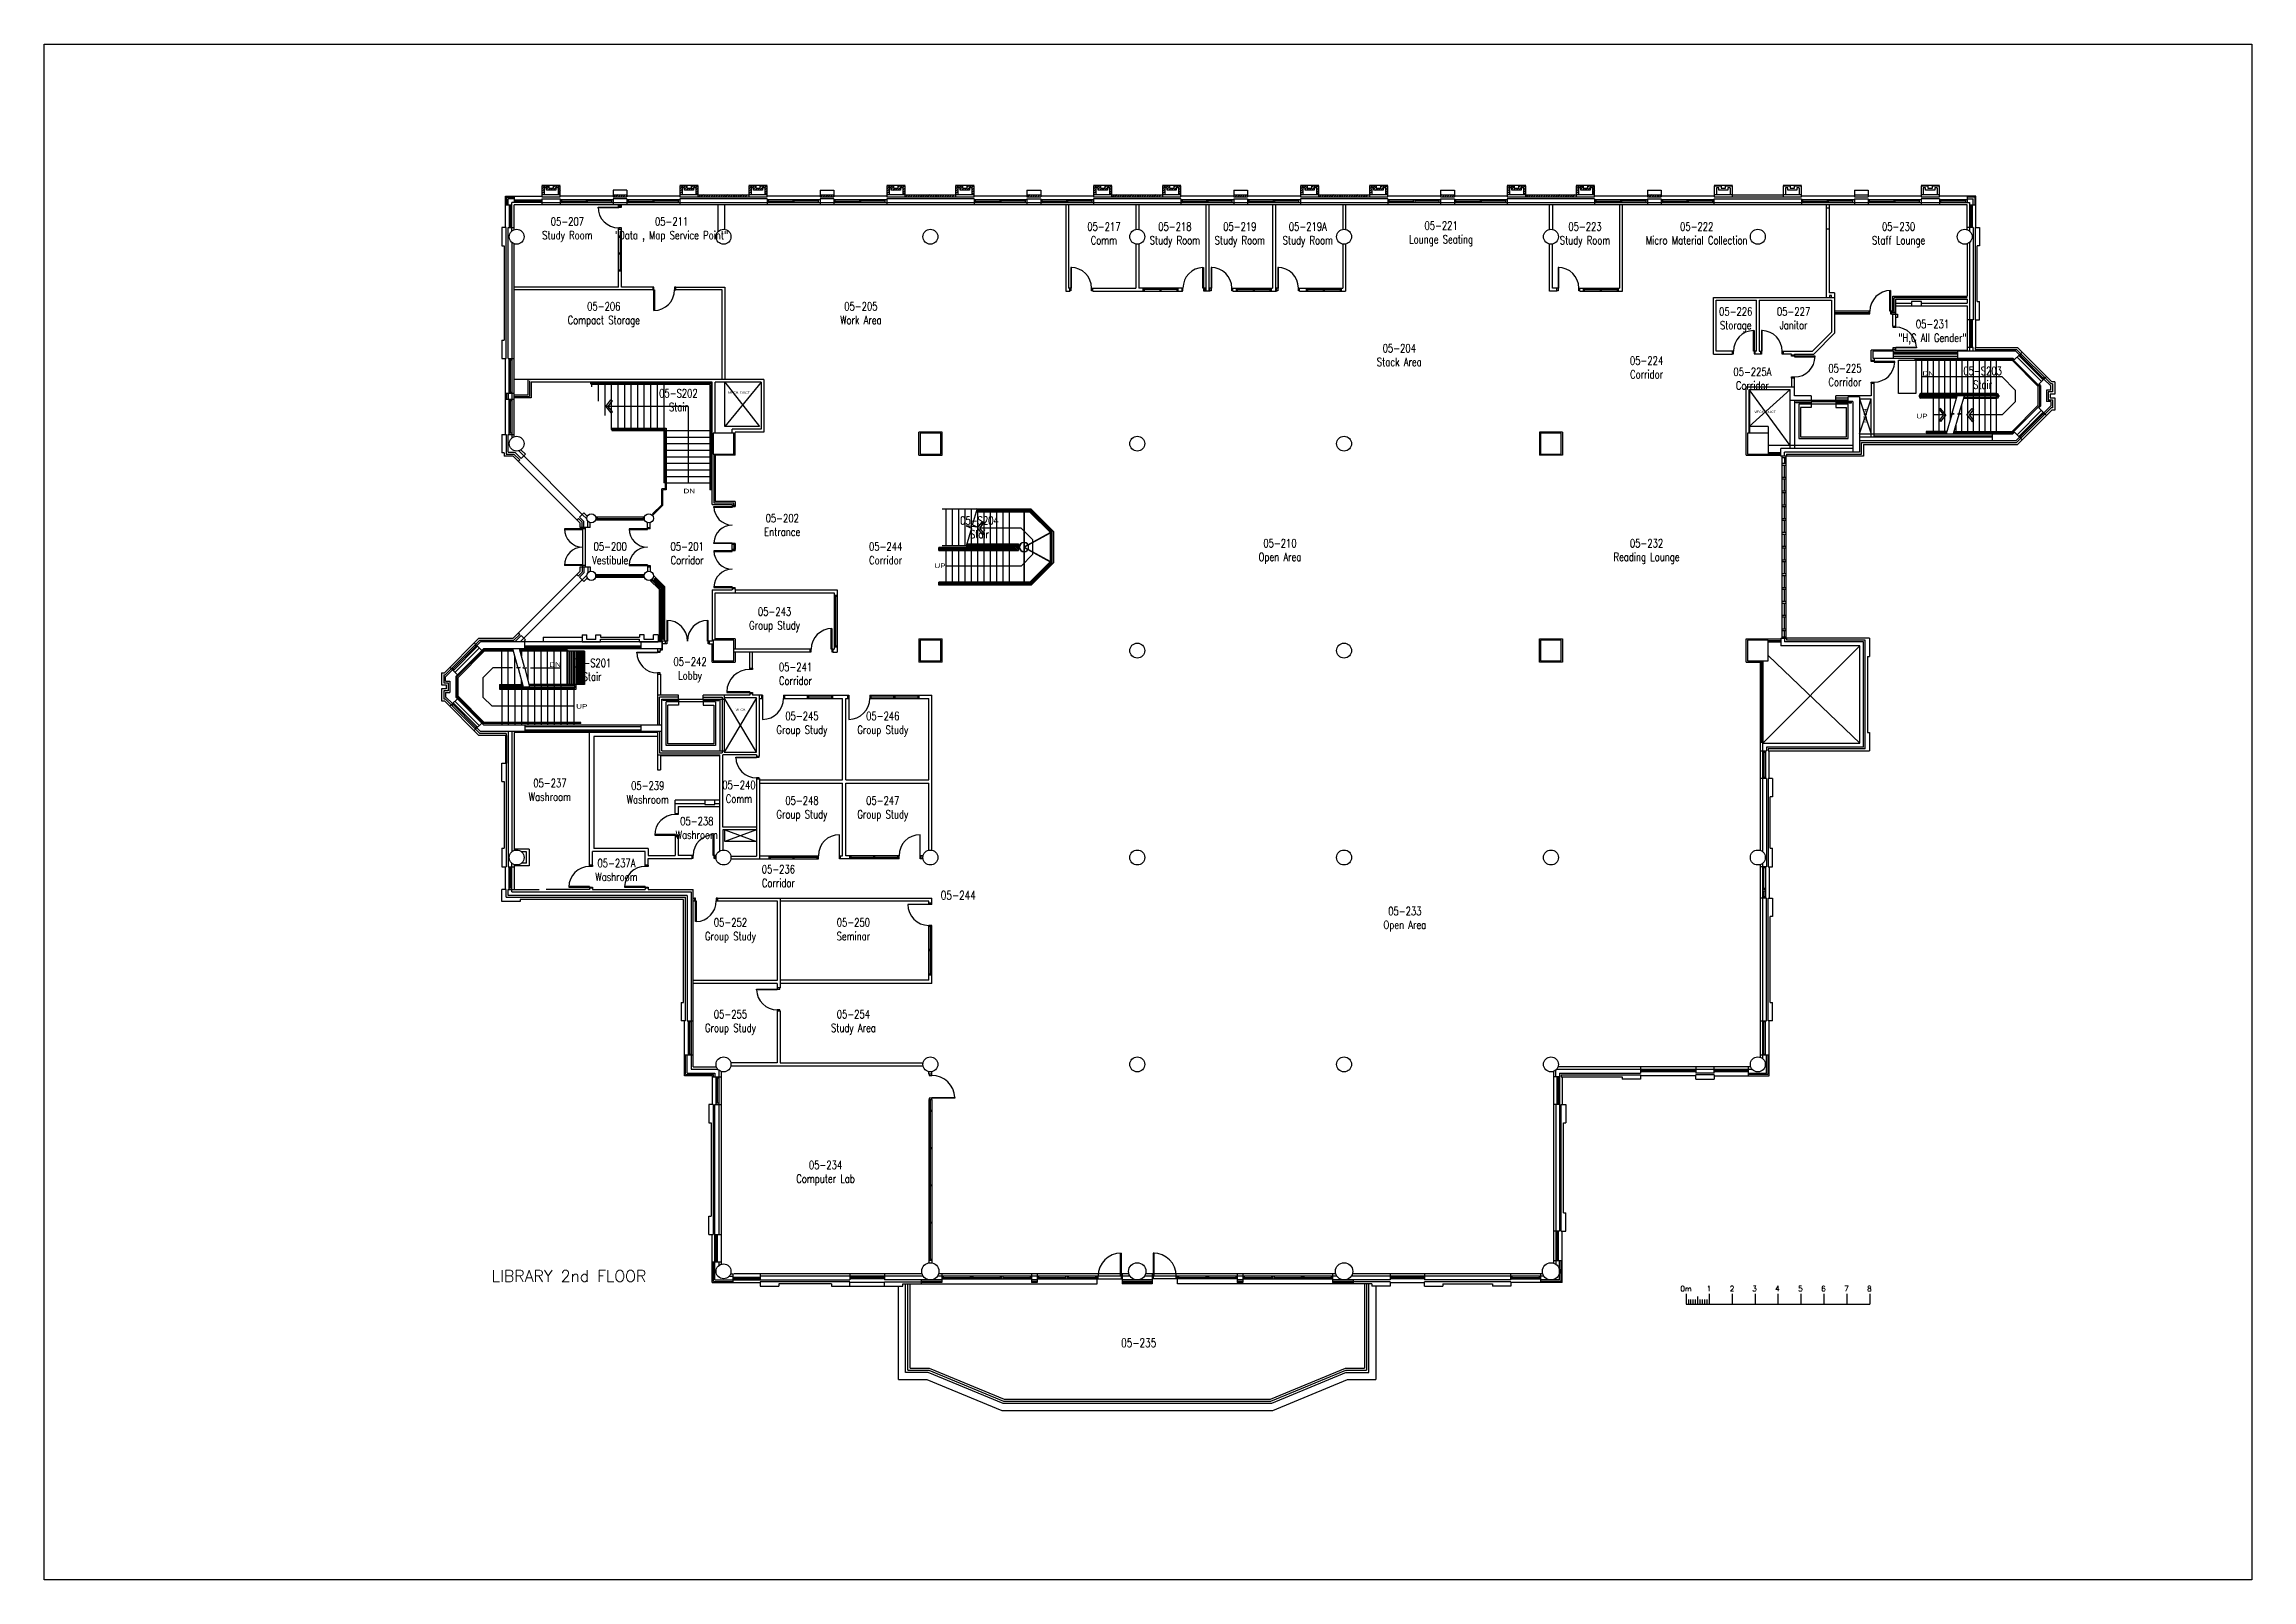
# Model space of a CAD drawing. Extents: x 11182 to 734459, y -1391328 to 152085.
# Drawn here: x 347673 to 443723, y -323705 to -256910 of the extents above; entities that cross this region are included whole.
import ezdxf
from ezdxf.enums import TextEntityAlignment as Align

# ---------------------------------------------------------------- set-up
doc = ezdxf.new("R2010")
doc.units = 0
doc.header["$LTSCALE"] = 500
doc.header["$MEASUREMENT"] = 0
doc.layers.get('0').update_dxf_attribs({"linetype": 'CONTINUOUS'})
doc.layers.add('0_Defpoints', color=106, linetype='CONTINUOUS', plot=False)
for name, color, linetype in [('0_room_data', 7, 'CONTINUOUS'), ('0_text', 7, 'CONTINUOUS'), ('1_Wall_Exist', 251, 'CONTINUOUS'), ('3_Text', 7, 'CONTINUOUS')]:
    doc.layers.add(name, color=color, linetype=linetype)
doc.styles.add('1_200', font='simplex.shx', dxfattribs={"width": 0.75, "height": 460})
doc.styles.get("Standard").update_dxf_attribs({"font": 'ROMANS', "height": 200})
doc.styles.add('TXT', font='TXT')

msp = doc.modelspace()

# ---------------------------------------------------------------- texts
at = {"layer": '0_text'}
msp.add_text('LIBRARY 2nd FLOOR', height=500, rotation=0, dxfattribs=at).set_placement((367144, -310743))
for s, p in [('0m', (419107, -311040)), ('1', (420107, -311040)), ('2', (421107, -311040)), ('3', (422084, -311040)), ('4', (423084, -311040)), ('5', (424084, -311040)), ('6', (425084, -311040)), ('7', (426084, -311040)), ('8', (427084, -311040))]:
    msp.add_text(s, height=231, rotation=0, dxfattribs=at).set_placement(p, align=Align.MIDDLE_CENTER)
at = {"layer": '1_Wall_Exist', "style": 'TXT'}
for s, height, width, p in [('DN', 200, 1.3125, (429391, -271334)), ('MECH. DUCT', 100, 1.125, (377430, -272117)), ('MECH. DUCT', 100, 1.125, (422060, -272957)), ('UP', 200, 1.3125, (429130, -273188)), ('DN', 200, 1.3125, (375489, -276447)), ('UP', 200, 1.3125, (386404, -279698)), ('DN', 200, 1.3125, (369652, -283994)), ('UP', 200, 1.3125, (370818, -285813)), ('MECH.', 100, 1.125, (377740, -285907))]:
    msp.add_text(s, height=height, dxfattribs=dict(at, width=width)).set_placement(p)
msp.add_text('MECH.', height=150, rotation=90, dxfattribs=at).set_placement((426985, -273375))
at = {"layer": '3_Text', "style": '1_200', "width": 0.75}
for s, p in [('05-244', (386683, -294118)), ('05-235', (394531, -313582))]:
    msp.add_text(s, height=375.9, dxfattribs=at).set_placement(p)

# ---------------------------------------------------------------- blocks, each defined once
blk = doc.blocks.new('room_data')
at = {"layer": '3_Text', "style": '1_200', "width": 0.75}
for tag, p in [('ROOMNUM', (0, 0)), ('ROOMUSE', (0, -575))]:
    blk.add_attdef(tag, text='', height=345, dxfattribs=at).set_placement(p, align=Align.MIDDLE_CENTER)

# ---------------------------------------------------------------- linework, layer by layer
for p, q in [((419107, -311265), (419107, -311711)), ((419107, -311711), (427107, -311711)), ((419207, -311512), (419207, -311711)), ((419307, -311512), (419307, -311711)), ((419407, -311512), (419407, -311711)), ((419507, -311512), (419507, -311711)), ((419607, -311379), (419607, -311711)), ((419707, -311512), (419707, -311711)), ((419807, -311512), (419807, -311711)), ((419907, -311512), (419907, -311711)), ((420007, -311512), (420007, -311711)), ((420107, -311265), (420107, -311711)), ((421107, -311265), (421107, -311711)), ((422107, -311265), (422107, -311711)), ((423107, -311265), (423107, -311711)), ((424107, -311265), (424107, -311711)), ((425107, -311265), (425107, -311711)), ((426107, -311265), (426107, -311711)), ((427107, -311265), (427107, -311711))]:
    msp.add_line(p, q)
at = {"layer": '0_Defpoints'}
msp.add_lwpolyline([(347673, -256910), (443723, -256910), (443723, -323705), (347673, -323705)], close=True, dxfattribs=at)
at = {"layer": '1_Wall_Exist'}
for p, q in [((370130, -263057), (369330, -263057)), ((369330, -263067), (369330, -263557)), ((369330, -263067), (369630, -263067)), ((369474, -263067), (369330, -263211)), ((369330, -263105), (369368, -263067)), ((369530, -263157), (369430, -263157)), ((369430, -263157), (369430, -263457)), ((369490, -263157), (369580, -263067)), ((369630, -263124), (369530, -263224)), ((369530, -263257), (369530, -263157)), ((369602, -263257), (369692, -263167)), ((369630, -263067), (369630, -263167)), ((369630, -263167), (369830, -263167)), ((369799, -263167), (369709, -263257)), ((369815, -263257), (370005, -263067)), ((369830, -263167), (369830, -263067)), ((369899, -263067), (369830, -263136)), ((369830, -263067), (370130, -263067)), ((369930, -263157), (369930, -263257)), ((370030, -263157), (369930, -263157)), ((370111, -263067), (370021, -263157)), ((370030, -263254), (370130, -263154)), ((370030, -263157), (370030, -263457)), ((370130, -263557), (370130, -263067)), ((376130, -263057), (375330, -263057)), ((375330, -263067), (375330, -263557)), ((375330, -263105), (375368, -263067)), ((375330, -263067), (375630, -263067)), ((375474, -263067), (375330, -263211)), ((375430, -263157), (375430, -263457)), ((375530, -263157), (375430, -263157)), ((375490, -263157), (375580, -263067)), ((375630, -263124), (375530, -263224)), ((375530, -263257), (375530, -263157)), ((375602, -263257), (375692, -263167)), ((375630, -263067), (375630, -263167)), ((375630, -263167), (375830, -263167)), ((375799, -263167), (375709, -263257)), ((375815, -263257), (376005, -263067)), ((375830, -263067), (376130, -263067)), ((375830, -263167), (375830, -263067)), ((375899, -263067), (375830, -263136)), ((376030, -263157), (375930, -263157)), ((375930, -263157), (375930, -263257)), ((376111, -263067), (376021, -263157)), ((376030, -263254), (376130, -263154)), ((376030, -263157), (376030, -263457)), ((376130, -263557), (376130, -263067)), ((379130, -263057), (378330, -263057)), ((378330, -263067), (378330, -263557)), ((378330, -263067), (378630, -263067)), ((378474, -263067), (378330, -263211)), ((378330, -263105), (378368, -263067)), ((378530, -263157), (378430, -263157)), ((378430, -263157), (378430, -263457)), ((378490, -263157), (378580, -263067)), ((378630, -263124), (378530, -263224)), ((378530, -263257), (378530, -263157)), ((378602, -263257), (378692, -263167)), ((378630, -263067), (378630, -263167)), ((378630, -263167), (378830, -263167)), ((378799, -263167), (378709, -263257)), ((378815, -263257), (379005, -263067)), ((378830, -263167), (378830, -263067)), ((378899, -263067), (378830, -263136)), ((378830, -263067), (379130, -263067)), ((379030, -263157), (378930, -263157)), ((378930, -263157), (378930, -263257)), ((379111, -263067), (379021, -263157)), ((379030, -263254), (379130, -263154)), ((379030, -263157), (379030, -263457)), ((379130, -263557), (379130, -263067)), ((385130, -263057), (384330, -263057)), ((384330, -263067), (384330, -263557)), ((384474, -263067), (384330, -263211)), ((384330, -263105), (384368, -263067)), ((384330, -263067), (384630, -263067)), ((384530, -263157), (384430, -263157)), ((384430, -263157), (384430, -263457)), ((384490, -263157), (384580, -263067)), ((384630, -263124), (384530, -263224)), ((384530, -263257), (384530, -263157)), ((384602, -263257), (384692, -263167)), ((384630, -263067), (384630, -263167)), ((384630, -263167), (384830, -263167)), ((384799, -263167), (384709, -263257)), ((384815, -263257), (385005, -263067)), ((384830, -263067), (385130, -263067)), ((384830, -263167), (384830, -263067)), ((384899, -263067), (384830, -263136)), ((385030, -263157), (384930, -263157)), ((384930, -263157), (384930, -263257)), ((385111, -263067), (385021, -263157)), ((385030, -263254), (385130, -263154)), ((385030, -263157), (385030, -263457)), ((385130, -263557), (385130, -263067)), ((388130, -263057), (387330, -263057)), ((387330, -263067), (387330, -263557)), ((387330, -263067), (387630, -263067)), ((387474, -263067), (387330, -263211)), ((387330, -263105), (387368, -263067)), ((387530, -263157), (387430, -263157)), ((387430, -263157), (387430, -263457)), ((387490, -263157), (387580, -263067)), ((387630, -263124), (387530, -263224)), ((387530, -263257), (387530, -263157)), ((387602, -263257), (387692, -263167)), ((387630, -263067), (387630, -263167)), ((387630, -263167), (387830, -263167)), ((387799, -263167), (387709, -263257)), ((387815, -263257), (388005, -263067)), ((387830, -263067), (388130, -263067)), ((387830, -263167), (387830, -263067)), ((387899, -263067), (387830, -263136)), ((388030, -263157), (387930, -263157)), ((387930, -263157), (387930, -263257)), ((388111, -263067), (388021, -263157)), ((388030, -263254), (388130, -263154)), ((388030, -263157), (388030, -263457)), ((388130, -263557), (388130, -263067)), ((394130, -263057), (393330, -263057)), ((393330, -263067), (393330, -263557)), ((393330, -263067), (393630, -263067)), ((393474, -263067), (393330, -263211)), ((393330, -263105), (393368, -263067)), ((393530, -263157), (393430, -263157)), ((393430, -263157), (393430, -263457)), ((393490, -263157), (393580, -263067)), ((393630, -263124), (393530, -263224)), ((393530, -263257), (393530, -263157)), ((393602, -263257), (393692, -263167)), ((393630, -263067), (393630, -263167)), ((393630, -263167), (393830, -263167)), ((393799, -263167), (393709, -263257)), ((393815, -263257), (394005, -263067)), ((393830, -263067), (394130, -263067)), ((393830, -263167), (393830, -263067)), ((393899, -263067), (393830, -263136)), ((394030, -263157), (393930, -263157)), ((393930, -263157), (393930, -263257)), ((394111, -263067), (394021, -263157)), ((394030, -263254), (394130, -263154)), ((394030, -263157), (394030, -263457)), ((394130, -263557), (394130, -263067)), ((397130, -263057), (396330, -263057)), ((396330, -263067), (396330, -263557)), ((396330, -263067), (396630, -263067)), ((396474, -263067), (396330, -263211)), ((396330, -263105), (396368, -263067)), ((396530, -263157), (396430, -263157)), ((396430, -263157), (396430, -263457)), ((396490, -263157), (396580, -263067)), ((396630, -263124), (396530, -263224)), ((396530, -263257), (396530, -263157)), ((396602, -263257), (396692, -263167)), ((396630, -263067), (396630, -263167)), ((396630, -263167), (396830, -263167)), ((396799, -263167), (396709, -263257)), ((396815, -263257), (397005, -263067)), ((396830, -263067), (397130, -263067)), ((396830, -263167), (396830, -263067)), ((396899, -263067), (396830, -263136)), ((397030, -263157), (396930, -263157)), ((396930, -263157), (396930, -263257)), ((397111, -263067), (397021, -263157)), ((397030, -263254), (397130, -263154)), ((397030, -263157), (397030, -263457)), ((397130, -263557), (397130, -263067)), ((403130, -263057), (402330, -263057)), ((402330, -263067), (402330, -263557)), ((402330, -263067), (402630, -263067)), ((402474, -263067), (402330, -263211)), ((402330, -263105), (402368, -263067)), ((402530, -263157), (402430, -263157)), ((402430, -263157), (402430, -263457)), ((402490, -263157), (402580, -263067)), ((402630, -263124), (402530, -263224)), ((402530, -263257), (402530, -263157)), ((402602, -263257), (402692, -263167)), ((402630, -263067), (402630, -263167)), ((402630, -263167), (402830, -263167)), ((402799, -263167), (402709, -263257)), ((402815, -263257), (403005, -263067)), ((402830, -263067), (403130, -263067)), ((402830, -263167), (402830, -263067)), ((402899, -263067), (402830, -263136)), ((403030, -263157), (402930, -263157)), ((402930, -263157), (402930, -263257)), ((403111, -263067), (403021, -263157)), ((403030, -263254), (403130, -263154)), ((403030, -263157), (403030, -263457)), ((403130, -263557), (403130, -263067)), ((406130, -263057), (405330, -263057)), ((405330, -263067), (405330, -263557)), ((405330, -263067), (405630, -263067)), ((405474, -263067), (405330, -263211)), ((405330, -263105), (405368, -263067)), ((405530, -263157), (405430, -263157)), ((405430, -263157), (405430, -263457)), ((405490, -263157), (405580, -263067)), ((405630, -263124), (405530, -263224)), ((405530, -263257), (405530, -263157)), ((405602, -263257), (405692, -263167)), ((405630, -263067), (405630, -263167)), ((405630, -263167), (405830, -263167)), ((405799, -263167), (405709, -263257)), ((405815, -263257), (406005, -263067)), ((405830, -263067), (406130, -263067)), ((405830, -263167), (405830, -263067)), ((405899, -263067), (405830, -263136)), ((406030, -263157), (405930, -263157)), ((405930, -263157), (405930, -263257)), ((406111, -263067), (406021, -263157)), ((406030, -263254), (406130, -263154)), ((406030, -263157), (406030, -263457)), ((406130, -263557), (406130, -263067)), ((412130, -263057), (411330, -263057)), ((411330, -263067), (411330, -263557)), ((411330, -263067), (411630, -263067)), ((411474, -263067), (411330, -263211)), ((411330, -263105), (411368, -263067)), ((411530, -263157), (411430, -263157)), ((411430, -263157), (411430, -263457)), ((411490, -263157), (411580, -263067)), ((411630, -263124), (411530, -263224)), ((411530, -263257), (411530, -263157)), ((411602, -263257), (411692, -263167)), ((411630, -263067), (411630, -263167)), ((411630, -263167), (411830, -263167)), ((411799, -263167), (411709, -263257)), ((411815, -263257), (412005, -263067)), ((411830, -263067), (412130, -263067)), ((411830, -263167), (411830, -263067)), ((411899, -263067), (411830, -263136)), ((412030, -263157), (411930, -263157)), ((411930, -263157), (411930, -263257)), ((412111, -263067), (412021, -263157)), ((412030, -263254), (412130, -263154)), ((412030, -263157), (412030, -263457)), ((412130, -263557), (412130, -263067)), ((415130, -263057), (414330, -263057)), ((414330, -263067), (414330, -263557)), ((414330, -263067), (414630, -263067)), ((414474, -263067), (414330, -263211)), ((414330, -263105), (414368, -263067)), ((414530, -263157), (414430, -263157)), ((414430, -263157), (414430, -263457)), ((414490, -263157), (414580, -263067)), ((414630, -263124), (414530, -263224)), ((414530, -263257), (414530, -263157)), ((414602, -263257), (414692, -263167)), ((414630, -263067), (414630, -263167)), ((414630, -263167), (414830, -263167)), ((414799, -263167), (414709, -263257)), ((414815, -263257), (415005, -263067)), ((414830, -263067), (415130, -263067)), ((414830, -263167), (414830, -263067)), ((414899, -263067), (414830, -263136)), ((415030, -263157), (414930, -263157)), ((414930, -263157), (414930, -263257)), ((415111, -263067), (415021, -263157)), ((415030, -263254), (415130, -263154)), ((415030, -263157), (415030, -263457)), ((415130, -263557), (415130, -263067)), ((421130, -263057), (420330, -263057)), ((420330, -263067), (420330, -263557)), ((420330, -263067), (420630, -263067)), ((420530, -263157), (420430, -263157)), ((420430, -263157), (420430, -263457)), ((420530, -263257), (420530, -263157)), ((420630, -263067), (420630, -263167)), ((420630, -263167), (420830, -263167)), ((420830, -263167), (420830, -263067)), ((420830, -263067), (421130, -263067)), ((421030, -263157), (420930, -263157)), ((420930, -263157), (420930, -263257)), ((421030, -263157), (421030, -263457)), ((421130, -263557), (421130, -263067)), ((424130, -263057), (423330, -263057)), ((423330, -263067), (423330, -263557)), ((423330, -263067), (423630, -263067)), ((423530, -263157), (423430, -263157)), ((423430, -263157), (423430, -263457)), ((423530, -263257), (423530, -263157)), ((423630, -263067), (423630, -263167)), ((423630, -263167), (423830, -263167)), ((423830, -263067), (424130, -263067)), ((423830, -263167), (423830, -263067)), ((424030, -263157), (423930, -263157)), ((423930, -263157), (423930, -263257)), ((424030, -263157), (424030, -263457)), ((424130, -263557), (424130, -263067)), ((430130, -263057), (429330, -263057)), ((429330, -263067), (429330, -263557)), ((429330, -263067), (429630, -263067)), ((429530, -263157), (429430, -263157)), ((429430, -263157), (429430, -263457)), ((429530, -263257), (429530, -263157)), ((429630, -263067), (429630, -263167)), ((429630, -263167), (429830, -263167)), ((429830, -263167), (429830, -263067)), ((429830, -263067), (430130, -263067)), ((429930, -263157), (429930, -263257)), ((430030, -263157), (429930, -263157)), ((430030, -263157), (430030, -263457)), ((430130, -263557), (430130, -263067)), ((367739, -263516), (369330, -263516)), ((367739, -264887), (367739, -263516)), ((367739, -263900), (368023, -263900)), ((367789, -263566), (367789, -263900)), ((367789, -263566), (368123, -263566)), ((368123, -263632), (367855, -263632)), ((367855, -263900), (367855, -263632)), ((367903, -263900), (367903, -264887)), ((368023, -263949), (367903, -263949)), ((367963, -263949), (367963, -264837)), ((369330, -263800), (368023, -263800)), ((368023, -265036), (368023, -263800)), ((368123, -263516), (368123, -263800)), ((368123, -263680), (369330, -263680)), ((431337, -263900), (368123, -263900)), ((368123, -264980), (368123, -263900)), ((368173, -263800), (368173, -263680)), ((368173, -263740), (369279, -263740)), ((369279, -263680), (369279, -263800)), ((369330, -263317), (369430, -263217)), ((369430, -263324), (369330, -263424)), ((370130, -263457), (369330, -263457)), ((369330, -263557), (370130, -263557)), ((369330, -263632), (369330, -263900)), ((369330, -263632), (370130, -263632)), ((369330, -263800), (369330, -263680)), ((369330, -263800), (431437, -263800)), ((369402, -263457), (369430, -263430)), ((369930, -263257), (369530, -263257)), ((369930, -263248), (369921, -263257)), ((370130, -263260), (370030, -263360)), ((370039, -263457), (370130, -263366)), ((372430, -263516), (370130, -263516)), ((370130, -263632), (370130, -263900)), ((372430, -263680), (370130, -263680)), ((370193, -263800), (370193, -263680)), ((370193, -263740), (371248, -263740)), ((371248, -263680), (371248, -263800)), ((371311, -263800), (371311, -263680)), ((372367, -263740), (371311, -263740)), ((371770, -264000), (372790, -264000)), ((371770, -264030), (371770, -264000)), ((372670, -264030), (371770, -264030)), ((372367, -263800), (372367, -263680)), ((372430, -263257), (372430, -263557)), ((373030, -263257), (372430, -263257)), ((372430, -263467), (373030, -263467)), ((372430, -263557), (373030, -263557)), ((372430, -263632), (372430, -263900)), ((373030, -263632), (372430, -263632)), ((372444, -263557), (372534, -263467)), ((372640, -263467), (372550, -263557)), ((372656, -263557), (372746, -263467)), ((372668, -264000), (372668, -263900)), ((372792, -263950), (372668, -263950)), ((372670, -263950), (372670, -264030)), ((372852, -263467), (372762, -263557)), ((372790, -264000), (372790, -263950)), ((372792, -263950), (372792, -263900)), ((372868, -263557), (372958, -263467)), ((373030, -263501), (372974, -263557)), ((373030, -263257), (373030, -263557)), ((375330, -263516), (373030, -263516)), ((373030, -263632), (373030, -263900)), ((375330, -263680), (373030, -263680)), ((373093, -263800), (373093, -263680)), ((373093, -263740), (374148, -263740)), ((374148, -263680), (374148, -263800)), ((374211, -263800), (374211, -263680)), ((375267, -263740), (374211, -263740)), ((375267, -263800), (375267, -263680)), ((375330, -263317), (375430, -263217)), ((375430, -263324), (375330, -263424)), ((376130, -263457), (375330, -263457)), ((375330, -263557), (379130, -263557)), ((375330, -263632), (375330, -263900)), ((379130, -263632), (375330, -263632)), ((375402, -263457), (375430, -263430)), ((375930, -263257), (375530, -263257)), ((375930, -263248), (375921, -263257)), ((376130, -263260), (376030, -263360)), ((376039, -263457), (376130, -263366)), ((376130, -263467), (378330, -263467)), ((376156, -263557), (376246, -263467)), ((376352, -263467), (376262, -263557)), ((376368, -263557), (376458, -263467)), ((376564, -263467), (376474, -263557)), ((376580, -263557), (376670, -263467)), ((376776, -263467), (376686, -263557)), ((376792, -263557), (376882, -263467)), ((376989, -263467), (376899, -263557)), ((376992, -265065), (376992, -263900)), ((377005, -263557), (377095, -263467)), ((377201, -263467), (377111, -263557)), ((377217, -263557), (377307, -263467)), ((377292, -264968), (377292, -263900)), ((377413, -263467), (377323, -263557)), ((377429, -263557), (377519, -263467)), ((377625, -263467), (377535, -263557)), ((377641, -263557), (377731, -263467)), ((377837, -263467), (377747, -263557)), ((377853, -263557), (377943, -263467)), ((378049, -263467), (377959, -263557)), ((378065, -263557), (378155, -263467)), ((378261, -263467), (378171, -263557)), ((378330, -263317), (378430, -263217)), ((378430, -263324), (378330, -263424)), ((379130, -263457), (378330, -263457)), ((378402, -263457), (378430, -263430)), ((378930, -263257), (378530, -263257)), ((378930, -263248), (378921, -263257)), ((379130, -263260), (379030, -263360)), ((379039, -263457), (379130, -263366)), ((381430, -263516), (379130, -263516)), ((379130, -263632), (379130, -263900)), ((381430, -263680), (379130, -263680)), ((379193, -263800), (379193, -263680)), ((379193, -263740), (380248, -263740)), ((380248, -263680), (380248, -263800)), ((380311, -263800), (380311, -263680)), ((381367, -263740), (380311, -263740)), ((381367, -263800), (381367, -263680)), ((381430, -263257), (381430, -263557)), ((381430, -263257), (382030, -263257)), ((381430, -263467), (382030, -263467)), ((381443, -263467), (381430, -263480)), ((381430, -263557), (382030, -263557)), ((381430, -263632), (381430, -263900)), ((382030, -263632), (381430, -263632)), ((381459, -263557), (381549, -263467)), ((381655, -263467), (381565, -263557)), ((381672, -263557), (381762, -263467)), ((381868, -263467), (381778, -263557)), ((381884, -263557), (381974, -263467)), ((382030, -263517), (381990, -263557)), ((382030, -263257), (382030, -263557)), ((384330, -263516), (382030, -263516)), ((382030, -263632), (382030, -263900)), ((384330, -263680), (382030, -263680)), ((382093, -263800), (382093, -263680)), ((382093, -263740), (383148, -263740)), ((383148, -263680), (383148, -263800)), ((383211, -263800), (383211, -263680)), ((384267, -263740), (383211, -263740)), ((384267, -263800), (384267, -263680)), ((384330, -263317), (384430, -263217)), ((384430, -263324), (384330, -263424)), ((385130, -263457), (384330, -263457)), ((384330, -263557), (388130, -263557)), ((384330, -263632), (384330, -263900)), ((388130, -263632), (384330, -263632)), ((384402, -263457), (384430, -263430)), ((384930, -263257), (384530, -263257)), ((384930, -263248), (384921, -263257)), ((385130, -263260), (385030, -263360)), ((385039, -263457), (385130, -263366)), ((385130, -263467), (387330, -263467)), ((385156, -263557), (385246, -263467)), ((385352, -263467), (385262, -263557)), ((385368, -263557), (385458, -263467)), ((385564, -263467), (385474, -263557)), ((385580, -263557), (385670, -263467)), ((385776, -263467), (385686, -263557)), ((385792, -263557), (385882, -263467)), ((385989, -263467), (385899, -263557)), ((386005, -263557), (386095, -263467)), ((386201, -263467), (386111, -263557)), ((386217, -263557), (386307, -263467)), ((386413, -263467), (386323, -263557)), ((386429, -263557), (386519, -263467)), ((386625, -263467), (386535, -263557)), ((386641, -263557), (386731, -263467)), ((386837, -263467), (386747, -263557)), ((386853, -263557), (386943, -263467)), ((387049, -263467), (386959, -263557)), ((387065, -263557), (387155, -263467)), ((387261, -263467), (387171, -263557)), ((387330, -263317), (387430, -263217)), ((387430, -263324), (387330, -263424)), ((388130, -263457), (387330, -263457)), ((387402, -263457), (387430, -263430)), ((387930, -263257), (387530, -263257)), ((387930, -263248), (387921, -263257)), ((388130, -263260), (388030, -263360)), ((388039, -263457), (388130, -263366)), ((390430, -263516), (388130, -263516)), ((388130, -263632), (388130, -263900)), ((390430, -263680), (388130, -263680)), ((388193, -263800), (388193, -263680)), ((388193, -263740), (389248, -263740)), ((389248, -263680), (389248, -263800)), ((389311, -263800), (389311, -263680)), ((390367, -263740), (389311, -263740)), ((390367, -263800), (390367, -263680)), ((390430, -263257), (390430, -263557)), ((390430, -263257), (391030, -263257)), ((390430, -263467), (391030, -263467)), ((390430, -263496), (390459, -263467)), ((390430, -263557), (391030, -263557)), ((390430, -263632), (390430, -263900)), ((390430, -263632), (391030, -263632)), ((390565, -263467), (390475, -263557)), ((390581, -263557), (390671, -263467)), ((390777, -263467), (390687, -263557)), ((390793, -263557), (390883, -263467)), ((390989, -263467), (390899, -263557)), ((391005, -263557), (391030, -263532)), ((391030, -263257), (391030, -263557)), ((393330, -263516), (391030, -263516)), ((391030, -263632), (391030, -263900)), ((393330, -263680), (391030, -263680)), ((391093, -263800), (391093, -263680)), ((391093, -263740), (392148, -263740)), ((392118, -263900), (392118, -267647)), ((392148, -263680), (392148, -263800)), ((392211, -263800), (392211, -263680)), ((393267, -263740), (392211, -263740)), ((392242, -263900), (392242, -267523)), ((393267, -263800), (393267, -263680)), ((393330, -263317), (393430, -263217)), ((393430, -263324), (393330, -263424)), ((394130, -263457), (393330, -263457)), ((393330, -263557), (397130, -263557)), ((393330, -263632), (393330, -263900)), ((397130, -263632), (393330, -263632)), ((393402, -263457), (393430, -263430)), ((393930, -263257), (393530, -263257)), ((393930, -263248), (393921, -263257)), ((394130, -263260), (394030, -263360)), ((394039, -263457), (394130, -263366)), ((394130, -263467), (396330, -263467)), ((394156, -263557), (394246, -263467)), ((394352, -263467), (394262, -263557)), ((394368, -263557), (394458, -263467)), ((394564, -263467), (394474, -263557)), ((394580, -263557), (394670, -263467)), ((394776, -263467), (394686, -263557)), ((394792, -263557), (394882, -263467)), ((394989, -263467), (394899, -263557)), ((395005, -263557), (395095, -263467)), ((395201, -263467), (395111, -263557)), ((395168, -263900), (395168, -264967)), ((395217, -263557), (395307, -263467)), ((395292, -263900), (395292, -264967)), ((395413, -263467), (395323, -263557)), ((395429, -263557), (395519, -263467)), ((395625, -263467), (395535, -263557)), ((395641, -263557), (395731, -263467)), ((395837, -263467), (395747, -263557)), ((395853, -263557), (395943, -263467)), ((396049, -263467), (395959, -263557)), ((396065, -263557), (396155, -263467)), ((396261, -263467), (396171, -263557)), ((396330, -263317), (396430, -263217)), ((396430, -263324), (396330, -263424)), ((397130, -263457), (396330, -263457)), ((396402, -263457), (396430, -263430)), ((396930, -263257), (396530, -263257)), ((396930, -263248), (396921, -263257)), ((397130, -263260), (397030, -263360)), ((397039, -263457), (397130, -263366)), ((399430, -263516), (397130, -263516)), ((397130, -263632), (397130, -263900)), ((399430, -263680), (397130, -263680)), ((397193, -263800), (397193, -263680)), ((397193, -263740), (398248, -263740)), ((398218, -263900), (398218, -267647)), ((398248, -263680), (398248, -263800)), ((398311, -263800), (398311, -263680)), ((399367, -263740), (398311, -263740)), ((398342, -263900), (398342, -267647)), ((399367, -263800), (399367, -263680)), ((399430, -263257), (399430, -263557)), ((399430, -263257), (400030, -263257)), ((399430, -263467), (400030, -263467)), ((399430, -263512), (399475, -263467)), ((399430, -263557), (400030, -263557)), ((399430, -263632), (399430, -263900)), ((399430, -263632), (400030, -263632)), ((399581, -263467), (399491, -263557)), ((399597, -263557), (399687, -263467)), ((399793, -263467), (399703, -263557)), ((399809, -263557), (399899, -263467)), ((400005, -263467), (399915, -263557)), ((400021, -263557), (400030, -263548)), ((400030, -263257), (400030, -263557)), ((402330, -263516), (400030, -263516)), ((400030, -263632), (400030, -263900)), ((402330, -263680), (400030, -263680)), ((400093, -263800), (400093, -263680)), ((400093, -263740), (401148, -263740)), ((401118, -263900), (401118, -267523)), ((401148, -263680), (401148, -263800)), ((401211, -263800), (401211, -263680)), ((402267, -263740), (401211, -263740)), ((401242, -263900), (401242, -267647)), ((402267, -263800), (402267, -263680)), ((402330, -263317), (402430, -263217)), ((402430, -263324), (402330, -263424)), ((403130, -263457), (402330, -263457)), ((402330, -263557), (406130, -263557)), ((402330, -263632), (402330, -263900)), ((406130, -263632), (402330, -263632)), ((402402, -263457), (402430, -263430)), ((402930, -263257), (402530, -263257)), ((402930, -263248), (402921, -263257)), ((403130, -263260), (403030, -263360)), ((403039, -263457), (403130, -263366)), ((403130, -263467), (405330, -263467)), ((403156, -263557), (403246, -263467)), ((403352, -263467), (403262, -263557)), ((403368, -263557), (403458, -263467)), ((403564, -263467), (403474, -263557)), ((403580, -263557), (403670, -263467)), ((403776, -263467), (403686, -263557)), ((403792, -263557), (403882, -263467)), ((403989, -263467), (403899, -263557)), ((404005, -263557), (404095, -263467)), ((404201, -263467), (404111, -263557)), ((404168, -263900), (404168, -264967)), ((404217, -263557), (404307, -263467)), ((404292, -263900), (404292, -264967)), ((404413, -263467), (404323, -263557)), ((404429, -263557), (404519, -263467)), ((404625, -263467), (404535, -263557)), ((404641, -263557), (404731, -263467)), ((404837, -263467), (404747, -263557)), ((404853, -263557), (404943, -263467)), ((405049, -263467), (404959, -263557)), ((405065, -263557), (405155, -263467)), ((405261, -263467), (405171, -263557)), ((405330, -263317), (405430, -263217)), ((405430, -263324), (405330, -263424)), ((406130, -263457), (405330, -263457)), ((405402, -263457), (405430, -263430)), ((405930, -263257), (405530, -263257)), ((405930, -263248), (405921, -263257)), ((406130, -263260), (406030, -263360)), ((406039, -263457), (406130, -263366)), ((408430, -263516), (406130, -263516)), ((406130, -263632), (406130, -263900)), ((408430, -263680), (406130, -263680)), ((406193, -263800), (406193, -263680)), ((406193, -263740), (407248, -263740)), ((407248, -263800), (407248, -263680)), ((407311, -263680), (407311, -263800)), ((408367, -263740), (407311, -263740)), ((408367, -263800), (408367, -263680)), ((408430, -263257), (408430, -263557)), ((408430, -263257), (409030, -263257)), ((408430, -263467), (409030, -263467)), ((408490, -263467), (408430, -263527)), ((408430, -263557), (409030, -263557)), ((408430, -263632), (408430, -263900)), ((408430, -263632), (409030, -263632)), ((408506, -263557), (408596, -263467)), ((408702, -263467), (408612, -263557)), ((408718, -263557), (408808, -263467)), ((408914, -263467), (408824, -263557)), ((408930, -263557), (409020, -263467)), ((409030, -263257), (409030, -263557)), ((411330, -263516), (409030, -263516)), ((409030, -263632), (409030, -263900)), ((411330, -263680), (409030, -263680)), ((409093, -263800), (409093, -263680)), ((409093, -263740), (410148, -263740)), ((410148, -263680), (410148, -263800)), ((410211, -263800), (410211, -263680)), ((411267, -263740), (410211, -263740)), ((411267, -263800), (411267, -263680)), ((411330, -263317), (411430, -263217)), ((411430, -263324), (411330, -263424)), ((412130, -263457), (411330, -263457)), ((411330, -263557), (415130, -263557)), ((411330, -263632), (411330, -263900)), ((415130, -263632), (411330, -263632)), ((411402, -263457), (411430, -263430)), ((411930, -263257), (411530, -263257)), ((411930, -263248), (411921, -263257)), ((412130, -263260), (412030, -263360)), ((412039, -263457), (412130, -263366)), ((412130, -263467), (414330, -263467)), ((412156, -263557), (412246, -263467)), ((412352, -263467), (412262, -263557)), ((412368, -263557), (412458, -263467)), ((412564, -263467), (412474, -263557)), ((412580, -263557), (412670, -263467)), ((412776, -263467), (412686, -263557)), ((412792, -263557), (412882, -263467)), ((412989, -263467), (412899, -263557)), ((413005, -263557), (413095, -263467)), ((413201, -263467), (413111, -263557)), ((413168, -264968), (413168, -263900)), ((413217, -263557), (413307, -263467)), ((413292, -263900), (413292, -264968)), ((413413, -263467), (413323, -263557)), ((413429, -263557), (413519, -263467)), ((413625, -263467), (413535, -263557)), ((413641, -263557), (413731, -263467)), ((413837, -263467), (413747, -263557)), ((413853, -263557), (413943, -263467)), ((414049, -263467), (413959, -263557)), ((414065, -263557), (414155, -263467)), ((414261, -263467), (414171, -263557)), ((414330, -263317), (414430, -263217)), ((414430, -263324), (414330, -263424)), ((415130, -263457), (414330, -263457)), ((414402, -263457), (414430, -263430)), ((414930, -263257), (414530, -263257)), ((414930, -263248), (414921, -263257)), ((415130, -263260), (415030, -263360)), ((415039, -263457), (415130, -263366)), ((417430, -263516), (415130, -263516)), ((415130, -263632), (415130, -263900)), ((417430, -263680), (415130, -263680)), ((415193, -263800), (415193, -263680)), ((415193, -263740), (416248, -263740)), ((416218, -263900), (416218, -267523)), ((416248, -263680), (416248, -263800)), ((416311, -263800), (416311, -263680)), ((417367, -263740), (416311, -263740)), ((416342, -267647), (416342, -263900)), ((417367, -263800), (417367, -263680)), ((417430, -263257), (417430, -263557)), ((417430, -263257), (418030, -263257)), ((417430, -263467), (418030, -263467)), ((417430, -263543), (417506, -263467)), ((417430, -263557), (418030, -263557)), ((417430, -263632), (417430, -263900)), ((417430, -263632), (418030, -263632)), ((417612, -263467), (417522, -263557)), ((417628, -263557), (417718, -263467)), ((417824, -263467), (417734, -263557)), ((417840, -263557), (417930, -263467)), ((418030, -263473), (417946, -263557)), ((418030, -263257), (418030, -263557)), ((420330, -263516), (418030, -263516)), ((418030, -263632), (418030, -263900)), ((420330, -263680), (418030, -263680)), ((418093, -263800), (418093, -263680)), ((418093, -263740), (419148, -263740)), ((419148, -263680), (419148, -263800)), ((419211, -263800), (419211, -263680)), ((420267, -263740), (419211, -263740)), ((420267, -263800), (420267, -263680)), ((421130, -263457), (420330, -263457)), ((420330, -263557), (424130, -263557)), ((420330, -263900), (420330, -263632)), ((420330, -263632), (424130, -263632)), ((420930, -263257), (420530, -263257)), ((421130, -263467), (423330, -263467)), ((424130, -263457), (423330, -263457)), ((423930, -263257), (423530, -263257)), ((426430, -263516), (424130, -263516)), ((424130, -263632), (424130, -263900)), ((426430, -263680), (424130, -263680)), ((424193, -263800), (424193, -263680)), ((424193, -263740), (425248, -263740)), ((425218, -267925), (425218, -263900)), ((425342, -264050), (425218, -264050)), ((425248, -263680), (425248, -263800)), ((425311, -263800), (425311, -263680)), ((426367, -263740), (425311, -263740)), ((425342, -267725), (425342, -263900)), ((426367, -263800), (426367, -263680)), ((426430, -263257), (426430, -263557)), ((426430, -263257), (427030, -263257)), ((426430, -263467), (427030, -263467)), ((426430, -263557), (427030, -263557)), ((426430, -263632), (426430, -263900)), ((426430, -263632), (427030, -263632)), ((427030, -263257), (427030, -263557)), ((429330, -263516), (427030, -263516)), ((427030, -263632), (427030, -263900)), ((429330, -263680), (427030, -263680)), ((427093, -263800), (427093, -263680)), ((427093, -263740), (428148, -263740)), ((428148, -263680), (428148, -263800)), ((428211, -263800), (428211, -263680)), ((429267, -263740), (428211, -263740)), ((429267, -263800), (429267, -263680)), ((430130, -263457), (429330, -263457)), ((429330, -263557), (430130, -263557)), ((429330, -263632), (429330, -263900)), ((430130, -263632), (429330, -263632)), ((429930, -263257), (429530, -263257)), ((429930, -263248), (429921, -263257)), ((431721, -263516), (430130, -263516)), ((430130, -263632), (430130, -263900)), ((431337, -263680), (430130, -263680)), ((430180, -263680), (430180, -263800)), ((431286, -263740), (430180, -263740)), ((431286, -263800), (431286, -263680)), ((431337, -263516), (431337, -263800)), ((431671, -263566), (431337, -263566)), ((431337, -263632), (431605, -263632)), ((431337, -264980), (431337, -263900)), ((431437, -263800), (431437, -265036)), ((431437, -263900), (431721, -263900)), ((431437, -263949), (431557, -263949)), ((431497, -263949), (431497, -264837)), ((431557, -263900), (431557, -264887)), ((431605, -263900), (431605, -263632)), ((431671, -263566), (431671, -263900)), ((431721, -264887), (431721, -263516)), ((367590, -264887), (367590, -265687)), ((367780, -264887), (367590, -264887)), ((367780, -270587), (367780, -264887)), ((367855, -264887), (368123, -264887)), ((367855, -270587), (367855, -264887)), ((367903, -264837), (368023, -264837)), ((372668, -267475), (372668, -264900)), ((372668, -264950), (372792, -264950)), ((372790, -264900), (372670, -264900)), ((372670, -264900), (372670, -264950)), ((372790, -264950), (372790, -264900)), ((372792, -267475), (372792, -264920)), ((425342, -264964), (425218, -264964)), ((431605, -264887), (431337, -264887)), ((431557, -264837), (431437, -264837)), ((431605, -264887), (431605, -268897)), ((431680, -264887), (431870, -264887)), ((431680, -264887), (431680, -268897)), ((431870, -264887), (431870, -265687)), ((367590, -265687), (367690, -265687)), ((367690, -265687), (367690, -269787)), ((368023, -265537), (368023, -274036)), ((368123, -273980), (368123, -265594)), ((372672, -265250), (372792, -265250)), ((372672, -265300), (372792, -265300)), ((372672, -265987), (372792, -265987)), ((372672, -266037), (372792, -266037)), ((372732, -265300), (372732, -265987)), ((372732, -266037), (372732, -266724)), ((395168, -265606), (395168, -267523)), ((395292, -265606), (395292, -267523)), ((404168, -265606), (404168, -267523)), ((404292, -265606), (404292, -267647)), ((413168, -267651), (413168, -265606)), ((413292, -267523), (413292, -265606)), ((431337, -265594), (431337, -267875)), ((431437, -265537), (431437, -270262)), ((431870, -265687), (431770, -265687)), ((431770, -268097), (431770, -265687)), ((372672, -266724), (372792, -266724)), ((372672, -266774), (372792, -266774)), ((392342, -266623), (392342, -267643)), ((392372, -266623), (392342, -266623)), ((392372, -267523), (392372, -266623)), ((398088, -266623), (398118, -266623)), ((398088, -267523), (398088, -266623)), ((398118, -266623), (398118, -267643)), ((398472, -266623), (398442, -266623)), ((398442, -266623), (398442, -267643)), ((398472, -267523), (398472, -266623)), ((401372, -266623), (401342, -266623)), ((401342, -266623), (401342, -267643)), ((401372, -267523), (401372, -266623)), ((413572, -266623), (413542, -266623)), ((413542, -266623), (413542, -267643)), ((413572, -267523), (413572, -266623)), ((372668, -267475), (368123, -267475)), ((374201, -267599), (368123, -267599)), ((374201, -267475), (372792, -267475)), ((374151, -267473), (374151, -267597)), ((374151, -267595), (374231, -267595)), ((374201, -268495), (374201, -267475)), ((374231, -267595), (374231, -268495)), ((375101, -267475), (375101, -267595)), ((375151, -267475), (375101, -267475)), ((375101, -267595), (375151, -267595)), ((377168, -267599), (375101, -267599)), ((375151, -267473), (377292, -267475)), ((375151, -267597), (375151, -267473)), ((377168, -271493), (377168, -267599)), ((377292, -267475), (377292, -271493)), ((392118, -267647), (392292, -267647)), ((392372, -267523), (392242, -267523)), ((392292, -267647), (392292, -267523)), ((392342, -267643), (392292, -267643)), ((393242, -267643), (393242, -267523)), ((393242, -267523), (395168, -267523)), ((393292, -267643), (393242, -267643)), ((393292, -267647), (393292, -267523)), ((393292, -267647), (397198, -267647)), ((397218, -267523), (395292, -267523)), ((395491, -267647), (395491, -267527)), ((395541, -267647), (395541, -267527)), ((396228, -267587), (395541, -267587)), ((396228, -267647), (396228, -267527)), ((396278, -267647), (396278, -267527)), ((396965, -267587), (396278, -267587)), ((396965, -267647), (396965, -267527)), ((397015, -267647), (397015, -267527)), ((397168, -267523), (397168, -267643)), ((397168, -267643), (397218, -267643)), ((397198, -267647), (397198, -267523)), ((397218, -267643), (397218, -267523)), ((398218, -267523), (398088, -267523)), ((398118, -267643), (398168, -267643)), ((398168, -267647), (398168, -267523)), ((398392, -267647), (398168, -267647)), ((398472, -267523), (398342, -267523)), ((398392, -267647), (398392, -267523)), ((398442, -267643), (398392, -267643)), ((399342, -267643), (399342, -267523)), ((399342, -267523), (401118, -267523)), ((399392, -267643), (399342, -267643)), ((399392, -267647), (399392, -267523)), ((399392, -267647), (401292, -267647)), ((399545, -267647), (399545, -267527)), ((399595, -267647), (399595, -267527)), ((399595, -267587), (400282, -267587)), ((400282, -267647), (400282, -267527)), ((400332, -267647), (400332, -267527)), ((400332, -267587), (401019, -267587)), ((401019, -267647), (401019, -267527)), ((401069, -267647), (401069, -267527)), ((401372, -267523), (401242, -267523)), ((401292, -267647), (401292, -267523)), ((401342, -267643), (401292, -267643)), ((402242, -267643), (402242, -267523)), ((402242, -267523), (404168, -267523)), ((402292, -267643), (402242, -267643)), ((402292, -267647), (402292, -267523)), ((402292, -267647), (404292, -267647)), ((402595, -267647), (402595, -267527)), ((402645, -267647), (402645, -267527)), ((402645, -267587), (403332, -267587)), ((403332, -267647), (403332, -267527)), ((403382, -267647), (403382, -267527)), ((403382, -267587), (404069, -267587)), ((404069, -267647), (404069, -267527)), ((404119, -267647), (404119, -267527)), ((413492, -267651), (413168, -267651)), ((413572, -267523), (413292, -267523)), ((413492, -267647), (413492, -267523)), ((413542, -267643), (413492, -267643)), ((414442, -267643), (414442, -267523)), ((414442, -267523), (416218, -267523)), ((414492, -267643), (414442, -267643)), ((414492, -267647), (414492, -267523)), ((414492, -267647), (416342, -267647)), ((414645, -267647), (414645, -267527)), ((414695, -267647), (414695, -267527)), ((414695, -267587), (415382, -267587)), ((415382, -267647), (415382, -267527)), ((415432, -267647), (415432, -267527)), ((415432, -267587), (416119, -267587)), ((416119, -267647), (416119, -267527)), ((416169, -267647), (416169, -267527)), ((420300, -270387), (420300, -267925)), ((420300, -267925), (425560, -267925)), ((425560, -267725), (425342, -267725)), ((425436, -267849), (425342, -267849)), ((425342, -267849), (425342, -267925)), ((425436, -267925), (425436, -267849)), ((425560, -267725), (425560, -269487)), ((427976, -267627), (428006, -267627)), ((427976, -268527), (427976, -267627)), ((428006, -267627), (428006, -268647)), ((428106, -268525), (428106, -267875)), ((428106, -267875), (431337, -267875)), ((428168, -268649), (428168, -267937)), ((431337, -267937), (428168, -267937)), ((374231, -268495), (374201, -268495)), ((420424, -270263), (420424, -268049)), ((420424, -268049), (422170, -268049)), ((422170, -270263), (422170, -268049)), ((422294, -268049), (425436, -268049)), ((422294, -268049), (422294, -270263)), ((425436, -268049), (425436, -269435)), ((427056, -268525), (425560, -268525)), ((425560, -268587), (427056, -268587)), ((427056, -268649), (425560, -268649)), ((427056, -268525), (427056, -268649)), ((427106, -268527), (427056, -268527)), ((427056, -268647), (427106, -268647)), ((427106, -268647), (427106, -268527)), ((428056, -268527), (427976, -268527)), ((428006, -268647), (428056, -268647)), ((428056, -268525), (428056, -268649)), ((428056, -268525), (428106, -268525)), ((428230, -268587), (428056, -268587)), ((428056, -268649), (428230, -268649)), ((428106, -269172), (428106, -268649)), ((428230, -269222), (428230, -267999)), ((428230, -267999), (431337, -267999)), ((428230, -268175), (428913, -268175)), ((428230, -268299), (431337, -268299)), ((428230, -268653), (428302, -268653)), ((428302, -268803), (428230, -268803)), ((428302, -268653), (428302, -268803)), ((428913, -268110), (428913, -268299)), ((429350, -268110), (428913, -268110)), ((429350, -268299), (429350, -268110)), ((429350, -268175), (431337, -268175)), ((431337, -267999), (431337, -268175)), ((431337, -268299), (431337, -270222)), ((431605, -268897), (431337, -268897)), ((431557, -268897), (431557, -270097)), ((431680, -268897), (431870, -268897)), ((431721, -270097), (431721, -268897)), ((431770, -268097), (431870, -268097)), ((431870, -268897), (431870, -268097)), ((367590, -269787), (367690, -269787)), ((367590, -269790), (367593, -269787)), ((367590, -269787), (367590, -270587)), ((422040, -269363), (422070, -269363)), ((422040, -270263), (422040, -269363)), ((422070, -269363), (422070, -270383)), ((422390, -269367), (422390, -270387)), ((422420, -269367), (422390, -269367)), ((422420, -270267), (422420, -269367)), ((424609, -270263), (425436, -269435)), ((424660, -270387), (425560, -269487)), ((428106, -269172), (428230, -269172)), ((428110, -269172), (428110, -269222)), ((428110, -269222), (428230, -269222)), ((431437, -268947), (431557, -268947)), ((431497, -268947), (431497, -270047)), ((367590, -270587), (367780, -270587)), ((367739, -273887), (367739, -270587)), ((367855, -270587), (368123, -270587)), ((367903, -272112), (367903, -270587)), ((367903, -270638), (368023, -270638)), ((367963, -272061), (367963, -270638)), ((420300, -270387), (421120, -270387)), ((421170, -270263), (420424, -270263)), ((421120, -270263), (421120, -270383)), ((421120, -270383), (421170, -270383)), ((421170, -270383), (421170, -270263)), ((422170, -270263), (422040, -270263)), ((422070, -270383), (422120, -270383)), ((422120, -270383), (422120, -270263)), ((422390, -270387), (422120, -270387)), ((422294, -270263), (422340, -270263)), ((422340, -270263), (422340, -270387)), ((422340, -270267), (422420, -270267)), ((423290, -270387), (423290, -270267)), ((423290, -270267), (423340, -270267)), ((423696, -270387), (423290, -270387)), ((423340, -270387), (423340, -270263)), ((423340, -270263), (424609, -270263)), ((423696, -270437), (423696, -270387)), ((423820, -270437), (423696, -270437)), ((423700, -270487), (423700, -270437)), ((424720, -270487), (423700, -270487)), ((423820, -270387), (423820, -270517)), ((423820, -270387), (424660, -270387)), ((423820, -270517), (424720, -270517)), ((424720, -270517), (424720, -270487)), ((428106, -270222), (427160, -270222)), ((427160, -270662), (427160, -270222)), ((427160, -270662), (427284, -270662)), ((427164, -270712), (427164, -270662)), ((428184, -270712), (427164, -270712)), ((427230, -270262), (427230, -270562)), ((433454, -270262), (427230, -270262)), ((427230, -270562), (433330, -270562)), ((427284, -270562), (427284, -270742)), ((427284, -270742), (428184, -270742)), ((428106, -270262), (428106, -270172)), ((428106, -270172), (428230, -270172)), ((428110, -270122), (428110, -270172)), ((429130, -270122), (428110, -270122)), ((428130, -270562), (428130, -270262)), ((428130, -270324), (430930, -270324)), ((428130, -270386), (430930, -270386)), ((428130, -270482), (430930, -270482)), ((428184, -270742), (428184, -270712)), ((428230, -270092), (429130, -270092)), ((428230, -270262), (428230, -270092)), ((428230, -270222), (431337, -270222)), ((428355, -272112), (428355, -270662)), ((428355, -270662), (433288, -270662)), ((429055, -270612), (429055, -270662)), ((429055, -270612), (433309, -270612)), ((429105, -270662), (429105, -272112)), ((429130, -270092), (429130, -270122)), ((429355, -270612), (429355, -270562)), ((429355, -270662), (429355, -272112)), ((429605, -270612), (429605, -270562)), ((429605, -270662), (429605, -272112)), ((429855, -270612), (429855, -270562)), ((429855, -270662), (429855, -272112)), ((430105, -270612), (430105, -270562)), ((430105, -270662), (430105, -272112)), ((430355, -270612), (430355, -270562)), ((430355, -270662), (430355, -272112)), ((430605, -270612), (430605, -270562)), ((430605, -270662), (430605, -272112)), ((430855, -270612), (430855, -270562)), ((430855, -270662), (430855, -272112)), ((430930, -270562), (430930, -270262)), ((431105, -270612), (431105, -270562)), ((431105, -270662), (431105, -272112)), ((431605, -270097), (431337, -270097)), ((431355, -270612), (431355, -270562)), ((431355, -270662), (431355, -272112)), ((431557, -270047), (431437, -270047)), ((431605, -270262), (431605, -270097)), ((431605, -270612), (431605, -270562)), ((431605, -270662), (431605, -272112)), ((431680, -270097), (431680, -270187)), ((431680, -270097), (433522, -270097)), ((431680, -270187), (433485, -270187)), ((431855, -270612), (431855, -270562)), ((431855, -270662), (431855, -272112)), ((432105, -270612), (432105, -270562)), ((432105, -270662), (432105, -272112)), ((432355, -270612), (432355, -270562)), ((432355, -270662), (432355, -272112)), ((432605, -270612), (432605, -270562)), ((432605, -270662), (432605, -272112)), ((434432, -271805), (433288, -270662)), ((434482, -271785), (433309, -270612)), ((433330, -270562), (433400, -270632)), ((433612, -270420), (433400, -270632)), ((433612, -270420), (433454, -270262)), ((434987, -271689), (433485, -270187)), ((433506, -270526), (434567, -271587)), ((435024, -271599), (433522, -270097)), ((433581, -270452), (433665, -270367)), ((433616, -270487), (433581, -270452)), ((434641, -271513), (433581, -270452)), ((433701, -270403), (433616, -270487)), ((434648, -271435), (433658, -270445)), ((433729, -270304), (433665, -270367)), ((378986, -271493), (368123, -271493)), ((368731, -272175), (368731, -271493)), ((368793, -271555), (368793, -272237)), ((368855, -271617), (368855, -272299)), ((376740, -271617), (368855, -271617)), ((376690, -271667), (371435, -271667)), ((376640, -271717), (371458, -271717)), ((371505, -271667), (371505, -271617)), ((371505, -271819), (371505, -271717)), ((371790, -271667), (371790, -271617)), ((371790, -272444), (371790, -271717)), ((372075, -271667), (372075, -271617)), ((372075, -273069), (372075, -271717)), ((372360, -271667), (372360, -271617)), ((372360, -273667), (372360, -271717)), ((372645, -271667), (372645, -271617)), ((372645, -273667), (372645, -271717)), ((372930, -271667), (372930, -271617)), ((372930, -273667), (372930, -271717)), ((373215, -271667), (373215, -271617)), ((373215, -273667), (373215, -271717)), ((373500, -271667), (373500, -271617)), ((373500, -273667), (373500, -271717)), ((373785, -271667), (373785, -271617)), ((373785, -273667), (373785, -271717)), ((374070, -271667), (374070, -271617)), ((374070, -273667), (374070, -271717)), ((374355, -271667), (374355, -271617)), ((374355, -273617), (374355, -271717)), ((374640, -271667), (374640, -271617)), ((374640, -271717), (374640, -275997)), ((376640, -271717), (376640, -276297)), ((376690, -271667), (376690, -276297)), ((376740, -276927), (376740, -271617)), ((376864, -273837), (376864, -271617)), ((378862, -271617), (376864, -271617)), ((377292, -273537), (377292, -271617)), ((378862, -271617), (377292, -273537)), ((377292, -271617), (378792, -273537)), ((378862, -271617), (378862, -273657)), ((378986, -271493), (378986, -273781)), ((421724, -271813), (423820, -271813)), ((421724, -274793), (421724, -271813)), ((423696, -271437), (423696, -271813)), ((423820, -271437), (423696, -271437)), ((423700, -271387), (423820, -271387)), ((423700, -271437), (423700, -271387)), ((423820, -272212), (423820, -271387)), ((427160, -271662), (427160, -272212)), ((427160, -271662), (427284, -271662)), ((427164, -271612), (427284, -271612)), ((427164, -271662), (427164, -271612)), ((427284, -273994), (427284, -271612)), ((432855, -271387), (429355, -271387)), ((432855, -271387), (433430, -271962)), ((434432, -272618), (434432, -271805)), ((434790, -271364), (434461, -271693)), ((434532, -271764), (434461, -271693)), ((434482, -271785), (434482, -272639)), ((434532, -271764), (434532, -272660)), ((434606, -271477), (434691, -271393)), ((434641, -271513), (434606, -271477)), ((434673, -271481), (434956, -271764)), ((434982, -271764), (434956, -271764)), ((434982, -271964), (434982, -271764)), ((434988, -271687), (434985, -271687)), ((435057, -271689), (434987, -271689)), ((435147, -271599), (435024, -271599)), ((435057, -271689), (435057, -272039)), ((435147, -271599), (435147, -272129)), ((368123, -272112), (367739, -272112)), ((368123, -272362), (367739, -272362)), ((367789, -272112), (367789, -272362)), ((367855, -272112), (367855, -272362)), ((368023, -272061), (367903, -272061)), ((367903, -273887), (367903, -272362)), ((367903, -272413), (368023, -272413)), ((367963, -273836), (367963, -272413)), ((368731, -272175), (368123, -272175)), ((368123, -272237), (368793, -272237)), ((368855, -272299), (368123, -272299)), ((375690, -272667), (372075, -272667)), ((372111, -272667), (372333, -272381)), ((372111, -272667), (372333, -272953)), ((372208, -272667), (372394, -272428)), ((372394, -272906), (372208, -272667)), ((372333, -272381), (372394, -272428)), ((375690, -272667), (375690, -275997)), ((421848, -271937), (423638, -271937)), ((421848, -273837), (421848, -271937)), ((423638, -274362), (421848, -271937)), ((423638, -271937), (421848, -273537)), ((421884, -273837), (421884, -271937)), ((423638, -274494), (423638, -271937)), ((423638, -272394), (426160, -272394)), ((424557, -272212), (423820, -272212)), ((423820, -272394), (423820, -274494)), ((423880, -272512), (423880, -272472)), ((423880, -272472), (424540, -272472)), ((424540, -272512), (423880, -272512)), ((426165, -272572), (424015, -272572)), ((424015, -272572), (424015, -274063)), ((424090, -272712), (424090, -273988)), ((424557, -272712), (424090, -272712)), ((424540, -272472), (424540, -272512)), ((424557, -272212), (424557, -272394)), ((424557, -272452), (425623, -272452)), ((424557, -272452), (424557, -272712)), ((427160, -272212), (425623, -272212)), ((425623, -272396), (425623, -272212)), ((426160, -272304), (425623, -272304)), ((426160, -272396), (425623, -272396)), ((425623, -272452), (425623, -272712)), ((425623, -272712), (426090, -272712)), ((425640, -272472), (425640, -272512)), ((426300, -272472), (425640, -272472)), ((425640, -272512), (426300, -272512)), ((426090, -273988), (426090, -272712)), ((426160, -272452), (426160, -272252)), ((426660, -272252), (426160, -272252)), ((426360, -272452), (426160, -272452)), ((426165, -274063), (426165, -272572)), ((426300, -272512), (426300, -272472)), ((426360, -272452), (426360, -274662)), ((426660, -272252), (426660, -274662)), ((426660, -272336), (427160, -272336)), ((426660, -273862), (427160, -272336)), ((426660, -272336), (427160, -273862)), ((427160, -273994), (427160, -272336)), ((429105, -272112), (428355, -272112)), ((429250, -272187), (429250, -272237)), ((429305, -272187), (429305, -272237)), ((432635, -272112), (429325, -272112)), ((430876, -272312), (429325, -272312)), ((432630, -272162), (429330, -272162)), ((430891, -272262), (429330, -272262)), ((429355, -272162), (429355, -272262)), ((432605, -272212), (429355, -272212)), ((429605, -272162), (429605, -272262)), ((429855, -272162), (429855, -272262)), ((429855, -272312), (429855, -273762)), ((430105, -272162), (430105, -272262)), ((430105, -272312), (430105, -273762)), ((430180, -272751), (430120, -272798)), ((430402, -273037), (430180, -272751)), ((430355, -272162), (430355, -272262)), ((430355, -272312), (430355, -273762)), ((430605, -272162), (430605, -272262)), ((430605, -272312), (430605, -273233)), ((430683, -272966), (430906, -272212)), ((430855, -272162), (430855, -272262)), ((430994, -272960), (431215, -272212)), ((431105, -272162), (431105, -272212)), ((431105, -273762), (431105, -272586)), ((431185, -272312), (432635, -272312)), ((431200, -272262), (432630, -272262)), ((431330, -273037), (431552, -272751)), ((431355, -272162), (431355, -272262)), ((431355, -272312), (431355, -273762)), ((431552, -272751), (431612, -272798)), ((431605, -272162), (431605, -272262)), ((431605, -272312), (431605, -273762)), ((431855, -272162), (431855, -272262)), ((431855, -272312), (431855, -273762)), ((432105, -272162), (432105, -272262)), ((432105, -272312), (432105, -273762)), ((432355, -272162), (432355, -272262)), ((432355, -272312), (432355, -273762)), ((432605, -272162), (432605, -272262)), ((432605, -272312), (432605, -273762)), ((432655, -272187), (432655, -272237)), ((432710, -272187), (432710, -272237)), ((432855, -273037), (433430, -272462)), ((434432, -272618), (433288, -273762)), ((434482, -272639), (433309, -273812)), ((433430, -271962), (433430, -272462)), ((434987, -272735), (433485, -274237)), ((434532, -272660), (434461, -272730)), ((434790, -273059), (434461, -272730)), ((434673, -272942), (434956, -272660)), ((434782, -271964), (434782, -272460)), ((434982, -271964), (434782, -271964)), ((434982, -272460), (434782, -272460)), ((435057, -272039), (434857, -272039)), ((434857, -272039), (434857, -272385)), ((434857, -272385), (435057, -272385)), ((435147, -272129), (434947, -272129)), ((434947, -272129), (434947, -272295)), ((434947, -272295), (435147, -272295)), ((434982, -272660), (434956, -272660)), ((434982, -272460), (434982, -272660)), ((435057, -272735), (434987, -272735)), ((435057, -272385), (435057, -272735)), ((435147, -272295), (435147, -272825)), ((372324, -273617), (374740, -273617)), ((372333, -272953), (372394, -272906)), ((372347, -273667), (374690, -273667)), ((372370, -273717), (374690, -273717)), ((374355, -273717), (374355, -273667)), ((374690, -273667), (374690, -276247)), ((374740, -273617), (374740, -276297)), ((374740, -273717), (376640, -273717)), ((376690, -273717), (376740, -273717)), ((378792, -273537), (377292, -273537)), ((378862, -273657), (377612, -273657)), ((377612, -273837), (377612, -273657)), ((422680, -273537), (421884, -273537)), ((422680, -273537), (422680, -274737)), ((430306, -273037), (429855, -273037)), ((430120, -272798), (430306, -273037)), ((430306, -273037), (430120, -273276)), ((430180, -273323), (430120, -273276)), ((430402, -273037), (430180, -273323)), ((430667, -273020), (430419, -273862)), ((430607, -272995), (430667, -273020)), ((430607, -272995), (430769, -272995)), ((430769, -272995), (430683, -272966)), ((430978, -273014), (430728, -273862)), ((430855, -273762), (430855, -273434)), ((430910, -272986), (430978, -273014)), ((430910, -272986), (431072, -272986)), ((431072, -272986), (430994, -272960)), ((431330, -273037), (431552, -273323)), ((431612, -272798), (431426, -273037)), ((431426, -273037), (431612, -273276)), ((432855, -273037), (431426, -273037)), ((431552, -273323), (431612, -273276)), ((433506, -273897), (434567, -272836)), ((434641, -272911), (433581, -273971)), ((434641, -272911), (433581, -273971)), ((434648, -272988), (433658, -273978)), ((433729, -274120), (435024, -272825)), ((434606, -272946), (434691, -273031)), ((435147, -272825), (435024, -272825)), ((367590, -273887), (367780, -273887)), ((367590, -273887), (367590, -274687)), ((367690, -274687), (367590, -274687)), ((367690, -274687), (367690, -274827)), ((367780, -273887), (367780, -274737)), ((367855, -273887), (368123, -273887)), ((367855, -274662), (367855, -273887)), ((367855, -274662), (368145, -274662)), ((368023, -273836), (367903, -273836)), ((368145, -274662), (368421, -274938)), ((368320, -274599), (371086, -277365)), ((368611, -274749), (368415, -274553)), ((374640, -274002), (374690, -274002)), ((374640, -274287), (374690, -274287)), ((374640, -274572), (374690, -274572)), ((374740, -274002), (376640, -274002)), ((374740, -274287), (376640, -274287)), ((374740, -274572), (376640, -274572)), ((376690, -274002), (376740, -274002)), ((376690, -274287), (376740, -274287)), ((376690, -274572), (376740, -274572)), ((376780, -273837), (376780, -274737)), ((377680, -273837), (376780, -273837)), ((377680, -274737), (377680, -273837)), ((378986, -273781), (377736, -273781)), ((377736, -274793), (377736, -273781)), ((386736, -273781), (385724, -273781)), ((385724, -274793), (385724, -273781)), ((385780, -273837), (385780, -274737)), ((386680, -273837), (385780, -273837)), ((386680, -274737), (386680, -273837)), ((386736, -274793), (386736, -273781)), ((412724, -273781), (412724, -274793)), ((413736, -273781), (412724, -273781)), ((412780, -273837), (412780, -274737)), ((413680, -273837), (412780, -273837)), ((413680, -274737), (413680, -273837)), ((413736, -273781), (413736, -274793)), ((422680, -273837), (421780, -273837)), ((421780, -273837), (421780, -274737)), ((426360, -274362), (422680, -274362)), ((422680, -274669), (423227, -274669)), ((423227, -274827), (423227, -274494)), ((426360, -274494), (423227, -274494)), ((423395, -274827), (423395, -274662)), ((426660, -274662), (423395, -274662)), ((424015, -274063), (426165, -274063)), ((424090, -273988), (426090, -273988)), ((426660, -273862), (433330, -273862)), ((426660, -273994), (432430, -273994)), ((433454, -274162), (426660, -274162)), ((426735, -274737), (426735, -274237)), ((426735, -274237), (433485, -274237)), ((426825, -274327), (426825, -274827)), ((426825, -274327), (433522, -274327)), ((427284, -273942), (432430, -273942)), ((429555, -273762), (429555, -273812)), ((430449, -273762), (429555, -273762)), ((430434, -273812), (429555, -273812)), ((429855, -273812), (429855, -273862)), ((430105, -273812), (430105, -273862)), ((430355, -273812), (430355, -273862)), ((430743, -273812), (433309, -273812)), ((430758, -273762), (433288, -273762)), ((430855, -273812), (430855, -273862)), ((431105, -273812), (431105, -273862)), ((431355, -273812), (431355, -273862)), ((431605, -273812), (431605, -273862)), ((431855, -273812), (431855, -273862)), ((432105, -273812), (432105, -273862)), ((432355, -273812), (432355, -273862)), ((432430, -273862), (432430, -274162)), ((432605, -273812), (432605, -273862)), ((433330, -273862), (433400, -273791)), ((433729, -274120), (433400, -273791)), ((433612, -274003), (433454, -274162)), ((433729, -274120), (433522, -274327)), ((433701, -274021), (433616, -273936)), ((368077, -274827), (367690, -274827)), ((367780, -274737), (368114, -274737)), ((368077, -274827), (370850, -277600)), ((368114, -274737), (368368, -274991)), ((368368, -274991), (368305, -275055)), ((368540, -274819), (368421, -274938)), ((368540, -274819), (368611, -274749)), ((374640, -274857), (374690, -274857)), ((374640, -275142), (374690, -275142)), ((374640, -275427), (374690, -275427)), ((374740, -274857), (376640, -274857)), ((374740, -275142), (376640, -275142)), ((374740, -275427), (376640, -275427)), ((376690, -274857), (376740, -274857)), ((376690, -275142), (376740, -275142)), ((376690, -275427), (376740, -275427)), ((376780, -274737), (377680, -274737)), ((376802, -274737), (376802, -276865)), ((376864, -274737), (376864, -276803)), ((377736, -274793), (376864, -274793)), ((385724, -274793), (386736, -274793)), ((385780, -274737), (386680, -274737)), ((413736, -274793), (412724, -274793)), ((412780, -274737), (413680, -274737)), ((421724, -274793), (423227, -274793)), ((421780, -274737), (422680, -274737)), ((422680, -274731), (423227, -274731)), ((423450, -274827), (423227, -274827)), ((423280, -274827), (423280, -282747)), ((423280, -274890), (423450, -274890)), ((423450, -275155), (423280, -275155)), ((423280, -275218), (423450, -275218)), ((423395, -274890), (423395, -275155)), ((423395, -275755), (423395, -275218)), ((423450, -274827), (423450, -282747)), ((423470, -274737), (423470, -274827)), ((423470, -274737), (426735, -274737)), ((426825, -274827), (423470, -274827)), ((374690, -276247), (374540, -276247)), ((374540, -276941), (374540, -276247)), ((374740, -276297), (374590, -276297)), ((374590, -276962), (374590, -276297)), ((374640, -275712), (374690, -275712)), ((374690, -275997), (374640, -275997)), ((374740, -275712), (376640, -275712)), ((374740, -275997), (376640, -275997)), ((376690, -276297), (376640, -276297)), ((376690, -275712), (376740, -275712)), ((376690, -275997), (376740, -275997)), ((423450, -275755), (423280, -275755)), ((423280, -275818), (423450, -275818)), ((423450, -276355), (423280, -276355)), ((423280, -276418), (423450, -276418)), ((423395, -276355), (423395, -275818)), ((423395, -276955), (423395, -276418)), ((370850, -277600), (370914, -277537)), ((371080, -277702), (370914, -277537)), ((370967, -277484), (371086, -277365)), ((371155, -277671), (370967, -277484)), ((371086, -277365), (371156, -277294)), ((371281, -277560), (371086, -277365)), ((371156, -277294), (371304, -277441)), ((371680, -277476), (371680, -277597)), ((371680, -277476), (373780, -277476)), ((371730, -277476), (371730, -277597)), ((371730, -277537), (373730, -277537)), ((373730, -277476), (373730, -277597)), ((373780, -277476), (373780, -277597)), ((374137, -277344), (374540, -276941)), ((374137, -277344), (374172, -277379)), ((374172, -277379), (374590, -276962)), ((376740, -276927), (377612, -276927)), ((376802, -276865), (377674, -276865)), ((376812, -277027), (377732, -277027)), ((376812, -277057), (376812, -277027)), ((377612, -277057), (376812, -277057)), ((377736, -276803), (376864, -276803)), ((377612, -276927), (377612, -277057)), ((377736, -276977), (377612, -276977)), ((377674, -276977), (377674, -276865)), ((377732, -276977), (377732, -277027)), ((377736, -276803), (377736, -276977)), ((390613, -277137), (386736, -277137)), ((386905, -277137), (386905, -278732)), ((387180, -277137), (387180, -278732)), ((387455, -277137), (387455, -278732)), ((387730, -277137), (387730, -278732)), ((388005, -277137), (388005, -278732)), ((388062, -277817), (388275, -277089)), ((390559, -277267), (388223, -277267)), ((390578, -277222), (388236, -277222)), ((390594, -277182), (388247, -277182)), ((388280, -277137), (388280, -278732)), ((388555, -277137), (388555, -278732)), ((388830, -277137), (388830, -278732)), ((389105, -277137), (389105, -278732)), ((389380, -277137), (389380, -278732)), ((389655, -277137), (389655, -280437)), ((390297, -277267), (390297, -280307)), ((390309, -277267), (390309, -280307)), ((391449, -278157), (390559, -277267)), ((391495, -278139), (390578, -277222)), ((391535, -278122), (390594, -277182)), ((391580, -278103), (390613, -277137)), ((423450, -276955), (423280, -276955)), ((423280, -277018), (423450, -277018)), ((423450, -277555), (423280, -277555)), ((423395, -277555), (423395, -277018)), ((370305, -277987), (370305, -278017)), ((371225, -277987), (370305, -277987)), ((370305, -278017), (371105, -278017)), ((370990, -277740), (370850, -277600)), ((370990, -277937), (370990, -277740)), ((371080, -277937), (370990, -277937)), ((371080, -277937), (371080, -277702)), ((371423, -277937), (371105, -277937)), ((371105, -279637), (371105, -277937)), ((371155, -277937), (371155, -277671)), ((371225, -279637), (371225, -277937)), ((371323, -277937), (371323, -277661)), ((371423, -277937), (371423, -277728)), ((371680, -277597), (373780, -277597)), ((374040, -277987), (373120, -277987)), ((373120, -277987), (373120, -278017)), ((373120, -278017), (373920, -278017)), ((373920, -278017), (373920, -277737)), ((373920, -277937), (374040, -277937)), ((374040, -277987), (374040, -277737)), ((387790, -277855), (388019, -277961)), ((388291, -277923), (387790, -277855)), ((388019, -277961), (387790, -278747)), ((388062, -277817), (388291, -277923)), ((388277, -277962), (388499, -277676)), ((388277, -277962), (388499, -278248)), ((388559, -277723), (388373, -277962)), ((388373, -277962), (388559, -278201)), ((390180, -277962), (388376, -277962)), ((388499, -277676), (388559, -277723)), ((388499, -278248), (388559, -278201)), ((390180, -277962), (390692, -278474)), ((390309, -278777), (391445, -278153)), ((390315, -278787), (391449, -278164)), ((390692, -279099), (390692, -278474)), ((391449, -279416), (391449, -278157)), ((391495, -279435), (391495, -278139)), ((391535, -279452), (391535, -278122)), ((391580, -278103), (391580, -279470)), ((423280, -277618), (423450, -277618)), ((423450, -278155), (423280, -278155)), ((423280, -278218), (423450, -278218)), ((423395, -278155), (423395, -277618)), ((423395, -278755), (423395, -278218)), ((376812, -278597), (377612, -278597)), ((376812, -278627), (376812, -278597)), ((377732, -278627), (376812, -278627)), ((377732, -278947), (376812, -278947)), ((376812, -278947), (376812, -278977)), ((376812, -278977), (377612, -278977)), ((377612, -278977), (377612, -278597)), ((377736, -278677), (377612, -278677)), ((377736, -278897), (377612, -278897)), ((377674, -278677), (377674, -278897)), ((377732, -278627), (377732, -278677)), ((377732, -278947), (377732, -278897)), ((377736, -278677), (377736, -278897)), ((386605, -278937), (386605, -278807)), ((389930, -278807), (386605, -278807)), ((386605, -278852), (389975, -278852)), ((386605, -278892), (390015, -278892)), ((386605, -278937), (390060, -278937)), ((389655, -278732), (386736, -278732)), ((386736, -278841), (389655, -278841)), ((386905, -278841), (386905, -280437)), ((387180, -278841), (387180, -280437)), ((387455, -278841), (387455, -280437)), ((387730, -278841), (387730, -280437)), ((389930, -278767), (387784, -278767)), ((387797, -278722), (389975, -278722)), ((387809, -278682), (390015, -278682)), ((387822, -278637), (390060, -278637)), ((388005, -278841), (388005, -280437)), ((388280, -278841), (388280, -280437)), ((388555, -278841), (388555, -280437)), ((388830, -278841), (388830, -280437)), ((389105, -278841), (389105, -280437)), ((389380, -278841), (389380, -280437)), ((389930, -278767), (389930, -278807)), ((389975, -278722), (389975, -278852)), ((390015, -278682), (390015, -278892)), ((390060, -278637), (390060, -278937)), ((390692, -279099), (390180, -279612)), ((390308, -278797), (391445, -279421)), ((390315, -278787), (391449, -279409)), ((390559, -280307), (391449, -279416)), ((390578, -280352), (391495, -279435)), ((390594, -280392), (391535, -279452)), ((390613, -280437), (391580, -279470)), ((423450, -278755), (423280, -278755)), ((423280, -278818), (423450, -278818)), ((423450, -279355), (423280, -279355)), ((423280, -279418), (423450, -279418)), ((423395, -279355), (423395, -278818)), ((423395, -279955), (423395, -279418)), ((368077, -282747), (370990, -279834)), ((371086, -280209), (368383, -282912)), ((370305, -279557), (370305, -279587)), ((371105, -279557), (370305, -279557)), ((371225, -279587), (370305, -279587)), ((370850, -279973), (370914, -280037)), ((370914, -280037), (371080, -279871)), ((371155, -279902), (370967, -280090)), ((370967, -280090), (371086, -280209)), ((370990, -279834), (370990, -279637)), ((370990, -279637), (371080, -279637)), ((371080, -279637), (371080, -279871)), ((371086, -280209), (371281, -280013)), ((371086, -280209), (371156, -280279)), ((371105, -279637), (371423, -279637)), ((371155, -279637), (371155, -279902)), ((371156, -280279), (371304, -280132)), ((371323, -279637), (371323, -279913)), ((371423, -279637), (371423, -279845)), ((371680, -280097), (371680, -279976)), ((371680, -279976), (373780, -279976)), ((371680, -280097), (373780, -280097)), ((371730, -280097), (371730, -279976)), ((371730, -280037), (373730, -280037)), ((373120, -279557), (373120, -279587)), ((373920, -279557), (373120, -279557)), ((373120, -279587), (374040, -279587)), ((373730, -280097), (373730, -279976)), ((373780, -280097), (373780, -279976)), ((373920, -279557), (373920, -279837)), ((373920, -279637), (374040, -279637)), ((374030, -280226), (374424, -280621)), ((374040, -279587), (374040, -279837)), ((374121, -280174), (374049, -280246)), ((374156, -280210), (374084, -280281)), ((374425, -280550), (374120, -280245)), ((374526, -280579), (374121, -280174)), ((374179, -280017), (374678, -280516)), ((374223, -280204), (374577, -280558)), ((374259, -280169), (374627, -280537)), ((386605, -280437), (386605, -280307)), ((390559, -280307), (386605, -280307)), ((390578, -280352), (386605, -280352)), ((390594, -280392), (386605, -280392)), ((390613, -280437), (386605, -280437)), ((390180, -279612), (386905, -279612)), ((423450, -279955), (423280, -279955)), ((423280, -280018), (423450, -280018)), ((423395, -280555), (423395, -280018)), ((374461, -280514), (374389, -280586)), ((374496, -280549), (374424, -280621)), ((374424, -280621), (374424, -282868)), ((374424, -280621), (374526, -280621)), ((374424, -280671), (374526, -280671)), ((374475, -280671), (374475, -281719)), ((374526, -280579), (374526, -282868)), ((374577, -282768), (374577, -280558)), ((374627, -282768), (374627, -280537)), ((374678, -282868), (374678, -280516)), ((376740, -280647), (376740, -282872)), ((376740, -280647), (377612, -280647)), ((376812, -280517), (376812, -280547)), ((377612, -280517), (376812, -280517)), ((376812, -280547), (377732, -280547)), ((376864, -282837), (376864, -280771)), ((376864, -280771), (382046, -280771)), ((377612, -280517), (377612, -280647)), ((377736, -280597), (377612, -280597)), ((377732, -280597), (377732, -280547)), ((377736, -280597), (377736, -280771)), ((377736, -280647), (382170, -280647)), ((382046, -280771), (382046, -283225)), ((382046, -280871), (382170, -280871)), ((382046, -280921), (382170, -280921)), ((382108, -280921), (382108, -283075)), ((382170, -280647), (382170, -283349)), ((423450, -280555), (423280, -280555)), ((423280, -280618), (423450, -280618)), ((423450, -281155), (423280, -281155)), ((423280, -281218), (423450, -281218)), ((423395, -281155), (423395, -280618)), ((423395, -281755), (423395, -281218)), ((374424, -281719), (374526, -281719)), ((374424, -281769), (374526, -281769)), ((374475, -281769), (374475, -282818)), ((374760, -281972), (374790, -281972)), ((374760, -281972), (374760, -282992)), ((374790, -281972), (374790, -282872)), ((376530, -281972), (376560, -281972)), ((376530, -282872), (376530, -281972)), ((376560, -282992), (376560, -281972)), ((381916, -282327), (381946, -282327)), ((381916, -283227), (381916, -282327)), ((381946, -282327), (381946, -283347)), ((423450, -281755), (423280, -281755)), ((423280, -281818), (423450, -281818)), ((423450, -282355), (423280, -282355)), ((423395, -282355), (423395, -281818)), ((366589, -282747), (365087, -284249)), ((366626, -282837), (365124, -284339)), ((365463, -284085), (366453, -283095)), ((365470, -284163), (366531, -283102)), ((366605, -283176), (365544, -284237)), ((365580, -284414), (366711, -283282)), ((365630, -284435), (366802, -283262)), ((365680, -284455), (366823, -283312)), ((366382, -282954), (366711, -283282)), ((366410, -283053), (366495, -283137)), ((366499, -283070), (366657, -282912)), ((366589, -282747), (368077, -282747)), ((366626, -282837), (368114, -282837)), ((374540, -282912), (366657, -282912)), ((366782, -283212), (366711, -283282)), ((374540, -283212), (366782, -283212)), ((368085, -283262), (366802, -283262)), ((368098, -283312), (366823, -283312)), ((367580, -283262), (367580, -283212)), ((367580, -284762), (367580, -283312)), ((367865, -283262), (367865, -283212)), ((367865, -284762), (367865, -283312)), ((368283, -284003), (368071, -283212)), ((368114, -282837), (368368, -282582)), ((368421, -282635), (368145, -282912)), ((368368, -282582), (368305, -282519)), ((368566, -284009), (368352, -283212)), ((370445, -283262), (368366, -283262)), ((371180, -283312), (368379, -283312)), ((368421, -282635), (368611, -282825)), ((368435, -283262), (368435, -283212)), ((368435, -283312), (368435, -283518)), ((368611, -282825), (368524, -282912)), ((368582, -283212), (368582, -282912)), ((373640, -283088), (368582, -283088)), ((373640, -283150), (368582, -283150)), ((368720, -283262), (368720, -283212)), ((368720, -283312), (368720, -284582)), ((369005, -283262), (369005, -283212)), ((369005, -284762), (369005, -283312)), ((369290, -283262), (369290, -283212)), ((369290, -284762), (369290, -283312)), ((369380, -282697), (369380, -282912)), ((369380, -282697), (371080, -282697)), ((369575, -283262), (369575, -283212)), ((369575, -284762), (369575, -283312)), ((369860, -283262), (369860, -283212)), ((369860, -284762), (369860, -283312)), ((370145, -283262), (370145, -283212)), ((370145, -284762), (370145, -283312)), ((370430, -284762), (370430, -283312)), ((370445, -283262), (370445, -283312)), ((370449, -284762), (370449, -283312)), ((370499, -283312), (370499, -284762)), ((370549, -284762), (370549, -283312)), ((370599, -283312), (370599, -284762)), ((370649, -284762), (370649, -283312)), ((370699, -283312), (370699, -284762)), ((370749, -284762), (370749, -283312)), ((370799, -283312), (370799, -284762)), ((370849, -284762), (370849, -283312)), ((370899, -283312), (370899, -284762)), ((370949, -284762), (370949, -283312)), ((370999, -283312), (370999, -284762)), ((371049, -284762), (371049, -283312)), ((371080, -282607), (371080, -282902)), ((371080, -282607), (371280, -282607)), ((371080, -282902), (371880, -282902)), ((371099, -283312), (371099, -284762)), ((371149, -284762), (371149, -283312)), ((371180, -283312), (371180, -284762)), ((371280, -282812), (371280, -282607)), ((371680, -282812), (371280, -282812)), ((371680, -282812), (371680, -282607)), ((371680, -282607), (371880, -282607)), ((371872, -282902), (371880, -282895)), ((371880, -282607), (371880, -282697)), ((371880, -282697), (373580, -282697)), ((371880, -282787), (373580, -282787)), ((371880, -282902), (371880, -282787)), ((373580, -282607), (373580, -282697)), ((373780, -282607), (373580, -282607)), ((373580, -282902), (373580, -282787)), ((373580, -282902), (374380, -282902)), ((373640, -283212), (373640, -282912)), ((373780, -282812), (373780, -282607)), ((374180, -282812), (373780, -282812)), ((374380, -282607), (374180, -282607)), ((374180, -282812), (374180, -282607)), ((374180, -282610), (374183, -282607)), ((374358, -283212), (374358, -283392)), ((374358, -283312), (374482, -283312)), ((374380, -282607), (374380, -282902)), ((374790, -282872), (374380, -282872)), ((374424, -282818), (374526, -282818)), ((374478, -283362), (374478, -283312)), ((374482, -283312), (374482, -283212)), ((374482, -283252), (374580, -283252)), ((374540, -282912), (374540, -283212)), ((374580, -283252), (374580, -282872)), ((374710, -282996), (374580, -282996)), ((374710, -282992), (374710, -282872)), ((374760, -282992), (374710, -282992)), ((376740, -282872), (376530, -282872)), ((376610, -282992), (376560, -282992)), ((376610, -282872), (376610, -282992)), ((376610, -282996), (376780, -282996)), ((376740, -283793), (376740, -282996)), ((376780, -282837), (376780, -283737)), ((377680, -282837), (376780, -282837)), ((377736, -282781), (376864, -282781)), ((377680, -283737), (377680, -282837)), ((380996, -283225), (377680, -283225)), ((377736, -282781), (377736, -283227)), ((378492, -284055), (378492, -283347)), ((380996, -283349), (380996, -283225)), ((381046, -283227), (380996, -283227)), ((380996, -283347), (381046, -283347)), ((381046, -283347), (381046, -283227)), ((381996, -283227), (381916, -283227)), ((381946, -283347), (381996, -283347)), ((381996, -283225), (382046, -283225)), ((381996, -283349), (381996, -283225)), ((382046, -283075), (382170, -283075)), ((382046, -283125), (382170, -283125)), ((385724, -282781), (386736, -282781)), ((385724, -282781), (385724, -283793)), ((385780, -282837), (385780, -283737)), ((386680, -282837), (385780, -282837)), ((386680, -283737), (386680, -282837)), ((386736, -283793), (386736, -282781)), ((412724, -282781), (413736, -282781)), ((412724, -283793), (412724, -282781)), ((412780, -282837), (412780, -283737)), ((413680, -282837), (412780, -282837)), ((413680, -283737), (413680, -282837)), ((413736, -282781), (413736, -283793)), ((421724, -282781), (423227, -282781)), ((421724, -283793), (421724, -282781)), ((421780, -282837), (421780, -283737)), ((422680, -282837), (421780, -282837)), ((422461, -287306), (426662, -283082)), ((422680, -283737), (422680, -282837)), ((422680, -282843), (423227, -282843)), ((422680, -282905), (423227, -282905)), ((423227, -282747), (423227, -283080)), ((423227, -282747), (423450, -282747)), ((426662, -283080), (423227, -283080)), ((423280, -282418), (423450, -282418)), ((423280, -282683), (423450, -282683)), ((423395, -282683), (423395, -282418)), ((423395, -282747), (423395, -282912)), ((426830, -282912), (423395, -282912)), ((423470, -282747), (423470, -282837)), ((427095, -282747), (423470, -282747)), ((426905, -282837), (423470, -282837)), ((426662, -287320), (426662, -283080)), ((426830, -287488), (426830, -282912)), ((426905, -287563), (426905, -282837)), ((427095, -282747), (427095, -283547)), ((364965, -284249), (365087, -284249)), ((364965, -284249), (364965, -284779)), ((365438, -284131), (365155, -284414)), ((365321, -284014), (365650, -284343)), ((365505, -284127), (365420, -284043)), ((366780, -284451), (367194, -284037)), ((368052, -284037), (367194, -284037)), ((368150, -284762), (368150, -283504)), ((368229, -284028), (368283, -284003)), ((368229, -284028), (368376, -284028)), ((368376, -284028), (368298, -284057)), ((368298, -284057), (368513, -284862)), ((368504, -284037), (368566, -284009)), ((368504, -284037), (368652, -284037)), ((368652, -284037), (368581, -284064)), ((368581, -284064), (368795, -284862)), ((368828, -284037), (370145, -284037)), ((373458, -283362), (374478, -283362)), ((373458, -283392), (373458, -283362)), ((374358, -283392), (373458, -283392)), ((374478, -284262), (374358, -284262)), ((374358, -284262), (374358, -286512)), ((374478, -284312), (374478, -284262)), ((376740, -283793), (377736, -283793)), ((376780, -283737), (377680, -283737)), ((380996, -283349), (377680, -283349)), ((377736, -283349), (377736, -283793)), ((378368, -284105), (378368, -283349)), ((378368, -284055), (378492, -284055)), ((378488, -284105), (378368, -284105)), ((378488, -284055), (378488, -284105)), ((381996, -283349), (382170, -283349)), ((386736, -283793), (385724, -283793)), ((385780, -283737), (386680, -283737)), ((413736, -283793), (412724, -283793)), ((412780, -283737), (413680, -283737)), ((421724, -283793), (422337, -283793)), ((421780, -283737), (422680, -283737)), ((422337, -283737), (422337, -291980)), ((422399, -287306), (422399, -283737)), ((422461, -287306), (422461, -283737)), ((422696, -283520), (426663, -287317)), ((426995, -283547), (427095, -283547)), ((426995, -283547), (426995, -286853)), ((364965, -284779), (365165, -284779)), ((365165, -284945), (364965, -284945)), ((364965, -284945), (364965, -285475)), ((365055, -284339), (365124, -284339)), ((365055, -284339), (365055, -284689)), ((365055, -284689), (365255, -284689)), ((365255, -285035), (365055, -285035)), ((365055, -285035), (365055, -285385)), ((365123, -284337), (365126, -284337)), ((365130, -284414), (365155, -284414)), ((365130, -284614), (365130, -284414)), ((365130, -284614), (365330, -284614)), ((365130, -285110), (365130, -285310)), ((365130, -285110), (365330, -285110)), ((365165, -284779), (365165, -284945)), ((365255, -284689), (365255, -285035)), ((365330, -284614), (365330, -285110)), ((365580, -284414), (365580, -285310)), ((365630, -285289), (365630, -284435)), ((365680, -285268), (365680, -284455)), ((366780, -285323), (366780, -284451)), ((367480, -284762), (367480, -284962)), ((367480, -284762), (368487, -284762)), ((367480, -284962), (370815, -284962)), ((367530, -284912), (367530, -284812)), ((367530, -284812), (368500, -284812)), ((367530, -284912), (370765, -284912)), ((367580, -284912), (367580, -284812)), ((367580, -284862), (370715, -284862)), ((367580, -284962), (367580, -286412)), ((367865, -284812), (367865, -284912)), ((367865, -284962), (367865, -286412)), ((368150, -284812), (368150, -284912)), ((368150, -284962), (368150, -286412)), ((368435, -284762), (368435, -284567)), ((368435, -284812), (368435, -284912)), ((368435, -284962), (368435, -286412)), ((368720, -284862), (368720, -284912)), ((368720, -284962), (368720, -286412)), ((371180, -284762), (368768, -284762)), ((370765, -284812), (368781, -284812)), ((369005, -284812), (369005, -284912)), ((369005, -284962), (369005, -286412)), ((369290, -284812), (369290, -284912)), ((369290, -284962), (369290, -286412)), ((369575, -284812), (369575, -284912)), ((369575, -284962), (369575, -286412)), ((369860, -284812), (369860, -284912)), ((369860, -284962), (369860, -286412)), ((370145, -284812), (370145, -284912)), ((370145, -284962), (370145, -286412)), ((370430, -284862), (370430, -284912)), ((370430, -284962), (370430, -286412)), ((370715, -284912), (370715, -284862)), ((370715, -284962), (370715, -286412)), ((370765, -284912), (370765, -284812)), ((370815, -284962), (370815, -284762)), ((374358, -284312), (374482, -284312)), ((375276, -285225), (374358, -285225)), ((374482, -284312), (374482, -285225)), ((375276, -285407), (375276, -285225)), ((378368, -285225), (376343, -285225)), ((376343, -285407), (376343, -285225)), ((377262, -285225), (377262, -287700)), ((377368, -285075), (377368, -285105)), ((378368, -285075), (377368, -285075)), ((377368, -285105), (378488, -285105)), ((378368, -285075), (378368, -285225)), ((378368, -285155), (378492, -285155)), ((378488, -285105), (378488, -285155)), ((378492, -285155), (378492, -285225)), ((378926, -285225), (378492, -285225)), ((378792, -287874), (378792, -285225)), ((378876, -285225), (378876, -285365)), ((378926, -285225), (378926, -286279)), ((379840, -285225), (382680, -285225)), ((379840, -285225), (379840, -285365)), ((379890, -285225), (379890, -285365)), ((380890, -285365), (380890, -285225)), ((380940, -285365), (380940, -285225)), ((381940, -285365), (381940, -285225)), ((381990, -285365), (381990, -285225)), ((382630, -285225), (382630, -285365)), ((382680, -285225), (382680, -286279)), ((383594, -285225), (386300, -285225)), ((383594, -285225), (383594, -285365)), ((383644, -285225), (383644, -285365)), ((384644, -285365), (384644, -285225)), ((384694, -285365), (384694, -285225)), ((385694, -285365), (385694, -285225)), ((385744, -285365), (385744, -285225)), ((386300, -291969), (386300, -285225)), ((364965, -285475), (365087, -285475)), ((365055, -285385), (365124, -285385)), ((366589, -286977), (365087, -285475)), ((366626, -286887), (365124, -285385)), ((365130, -285310), (365155, -285310)), ((365438, -285592), (365155, -285310)), ((365321, -285709), (365385, -285646)), ((365385, -285646), (365470, -285561)), ((365420, -285681), (365385, -285646)), ((365505, -285596), (365420, -285681)), ((365438, -285592), (365650, -285380)), ((365463, -285638), (366453, -286628)), ((365470, -285561), (366531, -286621)), ((365505, -285596), (366495, -286586)), ((366605, -286547), (365544, -285486)), ((365580, -285310), (366782, -286512)), ((365630, -285289), (366802, -286462)), ((365680, -285268), (366823, -286412)), ((366780, -285323), (367144, -285687)), ((367144, -285687), (370715, -285687)), ((375276, -285316), (374449, -285316)), ((374449, -286512), (374449, -285316)), ((374540, -285407), (377262, -285407)), ((374540, -287642), (374540, -285407)), ((374600, -285463), (374600, -285423)), ((374600, -285423), (375260, -285423)), ((375260, -285463), (374600, -285463)), ((376885, -285523), (374735, -285523)), ((374735, -287414), (374735, -285523)), ((375277, -285663), (374810, -285663)), ((374810, -287339), (374810, -285663)), ((375260, -285423), (375260, -285463)), ((375276, -285403), (376343, -285403)), ((375277, -285403), (375277, -285663)), ((376343, -285316), (377171, -285316)), ((376343, -285403), (376343, -285663)), ((376343, -285663), (376810, -285663)), ((376360, -285423), (376360, -285463)), ((377020, -285423), (376360, -285423)), ((376360, -285463), (377020, -285463)), ((376810, -285663), (376810, -287339)), ((376885, -285523), (376885, -287414)), ((377020, -285463), (377020, -285423)), ((377080, -287642), (377080, -285407)), ((377171, -285316), (377171, -287733)), ((378668, -285349), (377262, -285349)), ((378668, -285349), (377262, -287700)), ((378668, -287700), (377262, -285349)), ((378668, -287700), (378668, -285349)), ((378792, -285365), (378926, -285365)), ((379840, -285365), (382406, -285365)), ((380940, -285295), (381940, -285295)), ((382406, -288909), (382406, -285365)), ((382546, -285365), (382680, -285365)), ((382546, -288909), (382546, -285365)), ((383594, -285365), (386160, -285365)), ((383644, -285295), (384644, -285295)), ((384694, -285295), (385694, -285295)), ((386160, -288909), (386160, -285365)), ((366382, -286770), (366446, -286706)), ((366410, -286671), (366495, -286586)), ((366711, -286441), (366446, -286706)), ((366499, -286653), (366657, -286812)), ((367789, -286977), (366589, -286977)), ((367780, -286887), (366626, -286887)), ((368582, -286812), (366657, -286812)), ((366782, -286512), (374540, -286512)), ((371018, -286462), (366802, -286462)), ((371018, -286412), (366823, -286412)), ((367580, -286462), (367580, -286512)), ((367739, -286977), (367739, -288177)), ((367780, -286887), (367780, -286977)), ((367789, -286977), (367789, -288177)), ((367855, -286812), (367855, -292687)), ((367865, -286462), (367865, -286512)), ((368023, -286812), (368023, -292036)), ((374350, -286852), (368123, -286852)), ((368123, -286852), (368123, -291980)), ((368150, -286462), (368150, -286512)), ((368435, -286462), (368435, -286512)), ((368582, -286512), (368582, -286812)), ((368582, -286592), (373640, -286592)), ((368582, -286728), (373640, -286728)), ((373640, -286790), (368582, -286790)), ((368720, -286462), (368720, -286512)), ((369005, -286462), (369005, -286512)), ((369290, -286462), (369290, -286512)), ((369575, -286462), (369575, -286512)), ((369860, -286462), (369860, -286512)), ((370145, -286462), (370145, -286512)), ((370430, -286462), (370430, -286512)), ((370715, -286462), (370715, -286512)), ((371018, -286462), (371018, -286412)), ((371403, -292674), (371403, -286852)), ((374358, -287018), (371587, -287018)), ((371587, -287018), (371587, -291900)), ((373640, -286812), (373640, -286512)), ((374540, -286812), (373640, -286812)), ((374358, -286812), (374358, -288474)), ((374449, -286812), (374449, -287733)), ((426995, -286853), (427095, -286853)), ((427095, -286853), (427095, -287653)), ((374358, -287824), (377073, -287824)), ((374449, -287733), (377171, -287733)), ((374482, -287824), (374482, -288474)), ((374482, -287854), (377073, -287854)), ((374540, -287642), (377262, -287642)), ((376885, -287414), (374735, -287414)), ((376810, -287339), (374810, -287339)), ((377073, -292002), (377073, -287824)), ((377197, -290963), (377197, -287824)), ((378668, -287824), (377197, -287824)), ((377262, -287700), (378668, -287700)), ((377768, -287924), (378788, -287924)), ((377768, -287954), (377768, -287924)), ((378668, -287954), (377768, -287954)), ((378668, -287824), (378668, -287954)), ((378668, -287874), (378792, -287874)), ((378788, -287924), (378788, -287874)), ((422337, -287653), (422605, -287653)), ((422437, -287320), (426662, -287320)), ((422437, -287320), (422437, -292036)), ((422437, -287703), (422557, -287703)), ((422497, -287703), (422497, -288803)), ((422557, -287653), (422557, -288853)), ((422605, -287488), (422605, -287653)), ((426830, -287488), (422605, -287488)), ((422680, -287563), (422680, -287653)), ((422680, -287567), (422684, -287563)), ((426905, -287563), (422680, -287563)), ((422680, -287653), (427095, -287653)), ((422721, -288853), (422721, -287653)), ((367590, -288177), (367789, -288177)), ((367590, -288977), (367590, -288177)), ((367590, -288977), (367690, -288977)), ((367690, -288977), (367690, -291887)), ((367780, -288177), (367780, -292687)), ((374358, -288474), (374482, -288474)), ((378788, -288824), (378668, -288824)), ((378668, -288824), (378668, -292225)), ((378792, -288874), (378668, -288874)), ((378788, -288874), (378788, -288824)), ((378792, -288855), (378792, -292349)), ((378792, -288909), (382406, -288909)), ((378792, -289049), (382406, -289049)), ((382406, -292209), (382406, -289049)), ((382546, -288909), (386160, -288909)), ((382546, -289049), (386160, -289049)), ((382546, -292209), (382546, -289049)), ((386160, -291969), (386160, -289049)), ((422605, -288853), (422337, -288853)), ((422557, -288803), (422437, -288803)), ((422605, -288853), (422605, -292687)), ((422870, -288853), (422680, -288853)), ((422680, -288853), (422680, -292687)), ((422870, -288853), (422870, -289653)), ((377073, -289798), (375131, -289798)), ((375131, -290367), (375131, -289798)), ((375131, -289943), (376415, -289943)), ((375255, -290067), (375255, -290417)), ((375255, -290067), (377073, -290067)), ((376415, -289798), (376415, -289987)), ((376415, -289987), (376852, -289987)), ((376852, -289987), (376852, -289798)), ((376852, -289943), (377073, -289943)), ((422870, -289653), (422770, -289653)), ((422770, -291887), (422770, -289653)), ((375131, -290367), (375255, -290367)), ((375135, -290417), (375135, -290367)), ((375255, -290417), (375135, -290417)), ((378668, -290963), (377197, -290963)), ((367590, -291887), (367690, -291887)), ((367590, -291887), (367590, -292687)), ((368773, -291922), (368123, -291922)), ((368773, -291922), (368773, -292652)), ((373951, -291900), (371587, -291900)), ((373951, -291900), (373951, -292200)), ((374235, -291287), (374235, -291317)), ((375135, -291287), (374235, -291287)), ((374235, -291317), (375255, -291317)), ((375131, -291367), (375255, -291367)), ((375131, -291367), (375131, -292200)), ((375135, -291367), (375135, -291287)), ((375255, -291317), (375255, -292200)), ((376775, -291300), (376805, -291300)), ((376775, -292200), (376775, -291300)), ((376805, -291300), (376805, -292320)), ((377197, -291087), (377197, -291968)), ((378668, -291087), (377197, -291087)), ((378668, -291087), (377292, -291587)), ((377292, -291087), (378668, -291587)), ((377292, -291587), (377292, -291087)), ((378668, -291587), (377292, -291587)), ((382271, -292349), (382271, -291294)), ((385780, -292349), (385780, -291294)), ((422770, -291887), (422870, -291887)), ((422870, -292687), (422870, -291887)), ((367590, -292687), (367780, -292687)), ((367739, -293674), (367739, -292687)), ((367855, -292687), (368123, -292687)), ((367903, -293674), (367903, -292687)), ((367903, -292736), (368023, -292736)), ((367963, -293624), (367963, -292736)), ((368023, -293774), (368023, -292537)), ((368123, -292594), (368123, -293674)), ((368773, -292652), (368123, -292652)), ((368655, -292040), (368441, -292040)), ((368655, -292534), (368441, -292534)), ((368655, -292534), (368655, -292040)), ((371527, -292624), (371403, -292624)), ((371523, -292674), (371403, -292674)), ((371523, -292624), (371523, -292674)), ((371527, -292624), (371527, -292024)), ((373827, -292024), (371527, -292024)), ((373827, -292674), (373827, -292024)), ((373951, -292624), (373827, -292624)), ((373947, -292674), (373827, -292674)), ((373947, -292624), (373947, -292674)), ((373951, -292200), (375131, -292200)), ((373951, -292624), (373951, -292324)), ((373951, -292324), (375855, -292324)), ((375905, -292200), (375255, -292200)), ((375855, -292200), (375855, -292324)), ((375855, -292320), (375905, -292320)), ((375905, -292320), (375905, -292200)), ((376916, -292200), (376775, -292200)), ((376805, -292320), (376855, -292320)), ((376855, -292200), (376855, -292324)), ((376855, -292324), (376907, -292324)), ((377548, -292225), (378668, -292225)), ((377549, -292349), (381357, -292349)), ((378792, -292209), (381357, -292209)), ((379207, -292209), (379207, -292349)), ((379257, -292209), (379257, -292349)), ((379257, -292279), (380257, -292279)), ((380257, -292349), (380257, -292209)), ((380307, -292349), (380307, -292209)), ((380307, -292279), (381307, -292279)), ((381307, -292349), (381307, -292209)), ((381357, -292349), (381357, -292209)), ((382271, -292209), (382406, -292209)), ((384865, -292349), (382271, -292349)), ((382321, -292349), (382321, -292209)), ((384865, -292209), (382546, -292209)), ((382715, -292209), (382715, -292349)), ((382765, -292209), (382765, -292349)), ((382765, -292279), (383765, -292279)), ((383765, -292349), (383765, -292209)), ((383815, -292349), (383815, -292209)), ((383815, -292279), (384815, -292279)), ((384815, -292349), (384815, -292209)), ((384865, -292349), (384865, -292209)), ((385914, -292209), (385780, -292209)), ((385914, -292349), (385780, -292349)), ((385830, -292349), (385830, -292209)), ((422337, -292594), (422337, -300980)), ((422605, -292687), (422337, -292687)), ((422437, -292537), (422437, -301036)), ((422557, -292736), (422437, -292736)), ((422497, -293624), (422497, -292736)), ((422557, -292687), (422557, -294058)), ((422680, -292687), (422870, -292687)), ((422721, -292687), (422721, -294058)), ((422863, -292687), (422870, -292680)), ((367590, -294207), (367590, -293674)), ((367780, -293674), (367590, -293674)), ((367780, -294017), (367780, -293674)), ((367855, -293942), (367855, -293674)), ((367855, -293674), (369208, -293674)), ((368023, -293624), (367903, -293624)), ((368023, -293774), (375816, -293774)), ((371403, -293674), (369513, -293674)), ((370503, -293544), (370503, -293574)), ((371403, -293544), (370503, -293544)), ((370503, -293574), (371523, -293574)), ((371403, -293544), (371403, -293674)), ((371527, -293624), (371403, -293624)), ((371523, -293574), (371523, -293624)), ((371527, -293624), (371527, -293674)), ((371527, -293674), (373827, -293674)), ((372927, -293544), (372927, -293574)), ((373827, -293544), (372927, -293544)), ((372927, -293574), (373947, -293574)), ((373827, -293544), (373827, -293674)), ((373951, -293624), (373827, -293624)), ((373947, -293574), (373947, -293624)), ((373951, -293624), (373951, -293674)), ((373951, -293674), (375916, -293674)), ((375816, -293774), (375816, -301494)), ((375916, -301394), (375916, -293674)), ((422437, -293624), (422557, -293624)), ((422557, -293674), (422437, -293674)), ((422437, -293738), (422557, -293738)), ((422497, -293738), (422497, -293994)), ((368390, -294207), (367590, -294207)), ((367780, -294017), (375573, -294017)), ((375648, -293942), (367855, -293942)), ((368390, -294107), (368390, -294207)), ((375483, -294107), (368390, -294107)), ((375483, -298587), (375483, -294107)), ((375573, -299387), (375573, -294017)), ((375648, -293942), (375648, -299387)), ((375916, -294051), (375966, -294051)), ((375916, -294175), (375966, -294175)), ((375966, -294051), (375966, -294175)), ((376016, -294053), (375966, -294053)), ((375966, -294173), (376046, -294173)), ((376016, -295073), (376016, -294053)), ((376046, -294173), (376046, -295073)), ((376916, -294053), (376916, -294173)), ((376966, -294053), (376916, -294053)), ((376916, -294173), (376966, -294173)), ((376966, -294051), (376966, -294175)), ((376966, -294051), (386300, -294051)), ((376966, -294175), (379564, -294175)), ((379564, -294175), (379564, -297638)), ((379692, -294051), (379692, -297959)), ((386160, -294191), (379692, -294191)), ((386300, -294326), (385245, -294326)), ((386160, -294326), (386160, -294191)), ((386300, -294276), (386160, -294276)), ((386300, -294326), (386300, -294051)), ((422605, -294058), (422337, -294058)), ((422557, -293994), (422437, -293994)), ((422605, -299387), (422605, -294058)), ((422680, -294058), (422870, -294058)), ((422680, -299387), (422680, -294058)), ((422870, -294858), (422770, -294858)), ((422770, -298587), (422770, -294858)), ((422870, -294058), (422870, -294858)), ((376046, -295073), (376016, -295073)), ((386160, -297622), (386160, -295240)), ((386300, -295240), (386160, -295240)), ((386300, -295290), (386160, -295290)), ((386230, -296290), (386230, -295290)), ((386300, -297762), (386300, -295240)), ((386300, -296290), (386160, -296290)), ((386300, -296340), (386160, -296340)), ((386230, -297340), (386230, -296340)), ((379564, -297638), (375916, -297638)), ((386160, -297622), (379692, -297622)), ((386160, -297340), (386300, -297340)), ((386160, -297390), (386300, -297390)), ((375385, -298587), (375383, -298590)), ((375383, -298587), (375483, -298587)), ((375383, -298587), (375383, -299387)), ((379564, -297762), (375916, -297762)), ((378664, -298009), (379684, -298009)), ((378664, -298039), (378664, -298009)), ((379564, -298039), (378664, -298039)), ((379564, -297762), (379564, -298039)), ((379684, -297959), (379564, -297959)), ((379684, -298009), (379684, -297959)), ((386300, -297762), (379692, -297762)), ((422770, -298587), (422870, -298587)), ((422870, -299387), (422870, -298587)), ((375573, -299387), (375383, -299387)), ((375532, -301778), (375532, -299387)), ((375648, -299387), (375916, -299387)), ((375696, -299387), (375696, -300887)), ((375816, -299437), (375696, -299437)), ((375756, -299437), (375756, -300837)), ((379684, -298909), (379564, -298909)), ((379564, -298909), (379564, -301225)), ((379564, -298959), (379684, -298959)), ((379684, -298959), (379684, -298909)), ((379692, -298959), (379692, -301225)), ((422337, -299387), (422605, -299387)), ((422557, -299437), (422437, -299437)), ((422497, -300837), (422497, -299437)), ((422557, -300887), (422557, -299387)), ((422870, -299387), (422680, -299387)), ((422721, -301778), (422721, -299387)), ((375916, -300887), (375532, -300887)), ((375582, -301728), (375582, -300887)), ((375648, -301662), (375648, -300887)), ((375696, -300837), (375816, -300837)), ((375816, -301494), (376979, -301494)), ((375916, -301394), (376923, -301394)), ((377023, -301537), (377023, -308687)), ((377123, -301594), (377123, -309980)), ((379564, -301225), (377549, -301225)), ((377549, -301349), (385911, -301349)), ((379688, -301225), (385911, -301225)), ((413337, -301594), (413337, -309927)), ((413437, -301827), (413437, -301537)), ((413480, -301494), (421979, -301494)), ((421923, -301394), (413536, -301394)), ((417130, -301394), (417130, -301662)), ((417180, -301614), (417180, -301494)), ((417980, -301554), (417180, -301554)), ((417980, -301494), (417980, -301614)), ((418030, -301494), (418030, -301614)), ((418080, -301614), (418080, -301494)), ((419480, -301554), (418080, -301554)), ((419480, -301494), (419480, -301614)), ((419530, -301394), (419530, -301662)), ((420330, -301662), (420330, -301394)), ((420380, -301614), (420380, -301494)), ((421780, -301554), (420380, -301554)), ((421780, -301494), (421780, -301614)), ((421830, -301778), (421830, -301394)), ((422721, -300887), (422337, -300887)), ((422437, -300837), (422557, -300837)), ((422605, -301662), (422605, -300887)), ((422671, -300887), (422671, -301728)), ((376739, -301778), (375532, -301778)), ((375582, -301728), (376789, -301728)), ((375648, -301662), (376855, -301662)), ((376739, -301778), (376739, -303027)), ((376739, -301827), (377123, -301827)), ((376789, -301827), (376789, -301728)), ((376855, -301662), (376855, -301827)), ((376903, -303027), (376903, -301827)), ((376903, -301877), (377023, -301877)), ((376963, -302977), (376963, -301877)), ((386168, -301712), (386168, -301606)), ((386292, -301712), (386168, -301712)), ((386170, -301712), (386170, -301762)), ((386170, -301762), (386290, -301762)), ((386290, -301762), (386290, -301712)), ((386292, -301712), (386292, -301606)), ((413605, -301827), (413337, -301827)), ((413485, -301827), (413485, -303027)), ((413605, -301877), (413485, -301877)), ((413545, -301877), (413545, -302977)), ((413605, -301662), (417130, -301662)), ((413605, -301662), (413605, -308537)), ((413680, -301737), (413680, -301827)), ((413680, -301737), (417130, -301737)), ((413680, -301827), (416330, -301827)), ((413721, -301827), (413721, -303027)), ((416330, -301827), (416330, -301927)), ((417130, -301927), (416330, -301927)), ((419530, -301614), (417130, -301614)), ((417130, -301737), (417130, -301927)), ((419530, -301778), (417130, -301778)), ((420330, -301662), (419530, -301662)), ((420330, -301737), (419530, -301737)), ((419530, -301927), (419530, -301737)), ((419530, -301927), (420330, -301927)), ((421830, -301614), (420330, -301614)), ((420330, -301737), (420330, -301927)), ((420330, -301778), (422721, -301778)), ((421830, -301662), (422605, -301662)), ((422671, -301728), (421830, -301728)), ((376780, -303027), (376590, -303027)), ((376590, -303027), (376590, -303827)), ((376780, -303027), (376780, -308687)), ((376855, -303027), (377123, -303027)), ((376855, -310662), (376855, -303027)), ((377023, -302977), (376903, -302977)), ((386168, -302812), (386168, -309917)), ((386168, -303282), (386292, -303282)), ((386292, -303332), (386168, -303332)), ((386170, -302762), (386170, -302812)), ((387290, -302762), (386170, -302762)), ((386170, -302812), (386290, -302812)), ((386230, -303282), (386230, -302812)), ((386230, -304902), (386230, -303332)), ((386290, -302812), (386290, -302732)), ((386290, -302732), (387290, -302732)), ((386292, -302812), (386292, -309917)), ((387290, -302732), (387290, -302762)), ((413605, -303027), (413337, -303027)), ((413437, -303027), (413437, -309974)), ((413485, -302977), (413605, -302977)), ((413680, -303027), (413870, -303027)), ((413680, -308537), (413680, -303027)), ((413870, -303027), (413870, -303827)), ((376590, -303827), (376690, -303827)), ((376690, -303827), (376690, -307887)), ((413770, -303827), (413870, -303827)), ((413770, -307737), (413770, -303827)), ((386168, -304902), (386292, -304902)), ((386292, -304952), (386168, -304952)), ((386230, -306522), (386230, -304952)), ((386168, -306522), (386292, -306522)), ((386292, -306572), (386168, -306572)), ((386230, -308142), (386230, -306572)), ((376590, -307887), (376690, -307887)), ((376590, -308687), (376590, -307887)), ((386168, -308142), (386292, -308142)), ((386292, -308192), (386168, -308192)), ((386230, -309762), (386230, -308192)), ((413770, -307737), (413870, -307737)), ((413870, -308537), (413870, -307737)), ((376590, -308687), (376780, -308687)), ((376739, -310778), (376739, -308687)), ((376855, -308687), (377123, -308687)), ((376975, -308737), (376855, -308737)), ((376915, -309837), (376915, -308737)), ((376975, -309887), (376975, -308687)), ((413605, -308537), (413337, -308537)), ((413557, -308587), (413437, -308587)), ((413497, -309787), (413497, -308587)), ((413557, -309837), (413557, -308537)), ((413680, -308537), (413870, -308537)), ((413721, -310778), (413721, -308537)), ((377123, -309887), (376739, -309887)), ((376789, -310728), (376789, -309887)), ((376855, -309837), (376975, -309837)), ((377023, -309887), (377023, -310036)), ((386168, -309762), (386294, -309762)), ((386294, -309812), (386168, -309812)), ((386170, -309812), (386170, -309762)), ((386294, -309762), (386294, -309812)), ((394500, -309494), (394530, -309494)), ((394500, -310494), (394500, -309494)), ((394530, -309494), (394530, -310614)), ((395930, -309494), (395930, -310614)), ((395960, -309494), (395930, -309494)), ((395960, -310494), (395960, -309494)), ((413721, -309837), (413337, -309837)), ((413437, -309787), (413557, -309787)), ((413605, -310662), (413605, -309837)), ((413671, -310728), (413671, -309837)), ((376739, -310778), (378830, -310778)), ((376789, -310728), (377630, -310728)), ((376855, -310662), (382730, -310662)), ((377480, -310494), (377630, -310494)), ((377536, -310394), (377630, -310394)), ((377630, -310394), (377630, -310778)), ((377630, -310542), (378830, -310542)), ((385870, -310394), (377680, -310394)), ((377680, -310662), (377680, -310542)), ((377680, -310602), (378780, -310602)), ((378780, -310542), (378780, -310662)), ((378830, -310394), (378830, -310662)), ((385917, -310494), (378830, -310494)), ((378830, -310737), (378830, -310927)), ((382730, -310737), (378830, -310737)), ((378830, -310927), (379630, -310927)), ((379630, -310827), (379630, -310927)), ((381930, -310827), (379630, -310827)), ((381930, -310827), (381930, -310927)), ((381930, -310927), (385030, -310927)), ((382730, -310394), (382730, -310662)), ((384230, -310614), (382730, -310614)), ((382730, -310927), (382730, -310737)), ((384230, -310778), (382730, -310778)), ((382780, -310614), (382780, -310494)), ((384180, -310554), (382780, -310554)), ((384180, -310494), (384180, -310614)), ((384230, -310394), (384230, -310662)), ((386730, -310662), (384230, -310662)), ((384230, -310927), (384230, -310737)), ((384230, -310737), (385830, -310737)), ((384850, -314987), (384850, -310927)), ((385030, -310927), (385030, -310827)), ((385030, -310827), (393480, -310827)), ((385150, -314687), (385150, -310827)), ((385255, -314582), (385255, -310827)), ((385345, -314492), (385345, -310827)), ((385830, -310662), (385830, -310827)), ((386730, -310728), (385830, -310728)), ((386730, -310778), (385830, -310778)), ((394917, -310494), (386542, -310494)), ((394870, -310394), (386589, -310394)), ((386730, -310394), (386730, -310778)), ((386730, -310614), (390630, -310614)), ((386780, -310494), (386780, -310614)), ((386780, -310554), (387980, -310554)), ((387980, -310614), (387980, -310494)), ((388030, -310614), (388030, -310494)), ((388080, -310494), (388080, -310614)), ((388080, -310554), (389280, -310554)), ((389280, -310614), (389280, -310494)), ((389330, -310614), (389330, -310494)), ((389380, -310494), (389380, -310614)), ((389380, -310554), (390580, -310554)), ((390580, -310614), (390580, -310494)), ((390630, -310394), (390630, -310778)), ((390880, -310662), (390630, -310662)), ((390880, -310728), (390630, -310728)), ((390880, -310778), (390630, -310778)), ((390880, -310394), (390880, -310778)), ((390880, -310614), (394580, -310614)), ((390930, -310494), (390930, -310614)), ((390930, -310554), (392130, -310554)), ((392130, -310614), (392130, -310494)), ((392180, -310494), (392180, -310614)), ((392230, -310494), (392230, -310614)), ((392230, -310554), (393430, -310554)), ((393430, -310614), (393430, -310494)), ((393480, -310827), (393480, -310494)), ((393530, -310614), (393530, -310494)), ((394580, -310394), (394580, -310827)), ((395880, -310662), (394580, -310662)), ((395880, -310728), (394580, -310728)), ((395880, -310778), (394580, -310778)), ((395880, -310827), (394580, -310827)), ((403917, -310494), (395542, -310494)), ((403870, -310394), (395589, -310394)), ((395880, -310394), (395880, -310827)), ((399580, -310614), (395880, -310614)), ((396930, -310614), (396930, -310494)), ((396980, -310827), (396980, -310494)), ((405430, -310827), (396980, -310827)), ((397030, -310494), (397030, -310614)), ((397030, -310554), (398230, -310554)), ((398230, -310614), (398230, -310494)), ((398280, -310614), (398280, -310494)), ((398330, -310494), (398330, -310614)), ((398330, -310554), (399530, -310554)), ((399530, -310614), (399530, -310494)), ((399580, -310394), (399580, -310778)), ((399830, -310662), (399580, -310662)), ((399830, -310728), (399580, -310728)), ((399830, -310778), (399580, -310778)), ((399830, -310394), (399830, -310778)), ((399830, -310614), (403730, -310614)), ((399880, -310494), (399880, -310614)), ((399880, -310554), (401080, -310554)), ((401080, -310614), (401080, -310494)), ((401130, -310614), (401130, -310494)), ((401180, -310494), (401180, -310614)), ((401180, -310554), (402380, -310554)), ((402380, -310614), (402380, -310494)), ((402430, -310614), (402430, -310494)), ((402480, -310494), (402480, -310614)), ((402480, -310554), (403680, -310554)), ((403680, -310614), (403680, -310494)), ((403730, -310394), (403730, -310778)), ((406230, -310662), (403730, -310662)), ((404630, -310728), (403730, -310728)), ((404630, -310778), (403730, -310778)), ((412917, -310494), (404542, -310494)), ((412870, -310394), (404589, -310394)), ((404630, -310662), (404630, -310827)), ((406230, -310737), (404630, -310737)), ((404630, -310742), (404634, -310737)), ((405115, -310827), (405115, -314492)), ((405205, -310827), (405205, -314582)), ((405310, -314687), (405310, -310827)), ((405430, -310827), (405430, -310927)), ((406230, -310927), (405430, -310927)), ((405610, -310927), (405610, -314987)), ((406230, -310394), (406230, -310662)), ((407730, -310614), (406230, -310614)), ((406230, -310737), (406230, -310927)), ((406230, -310778), (407730, -310778)), ((406280, -310614), (406280, -310494)), ((407680, -310554), (406280, -310554)), ((407680, -310494), (407680, -310614)), ((407730, -310394), (407730, -310662)), ((411480, -310662), (407730, -310662)), ((407730, -310927), (407730, -310737)), ((411480, -310737), (407730, -310737)), ((407730, -310927), (408530, -310927)), ((408530, -310827), (408530, -310927)), ((408530, -310827), (410680, -310827)), ((410680, -310827), (410680, -310927)), ((411480, -310927), (410680, -310927)), ((411480, -310662), (411480, -310394)), ((411480, -310614), (412780, -310614)), ((411480, -310737), (411480, -310927)), ((413721, -310778), (411480, -310778)), ((411530, -310494), (411530, -310614)), ((411530, -310554), (412730, -310554)), ((412730, -310614), (412730, -310494)), ((412780, -310394), (412780, -310778)), ((413605, -310662), (412780, -310662)), ((413671, -310728), (412780, -310728)), ((384850, -314987), (386076, -314987)), ((386135, -314687), (385150, -314687)), ((385255, -314582), (386163, -314582)), ((385345, -314492), (386181, -314492)), ((386076, -314987), (389335, -316337)), ((389395, -316037), (386135, -314687)), ((386163, -314582), (389415, -315932)), ((386181, -314492), (389433, -315842)), ((401026, -315842), (404285, -314492)), ((401044, -315932), (404303, -314582)), ((404324, -314687), (401065, -316037)), ((401124, -316337), (404383, -314987)), ((404285, -314492), (405115, -314492)), ((404303, -314582), (405205, -314582)), ((404324, -314687), (405310, -314687)), ((404383, -314987), (405610, -314987)), ((389415, -315932), (401044, -315932)), ((389433, -315842), (401026, -315842)), ((389335, -316337), (401124, -316337)), ((401065, -316037), (389395, -316037))]:
    msp.add_line(p, q, dxfattribs=at)
for centre, radius in [((368230, -265287), 325), ((377230, -265287), 325), ((386230, -265287), 325), ((395230, -265287), 325), ((404230, -265287), 325), ((413230, -265287), 325), ((422230, -265287), 325), ((431230, -265287), 325), ((368230, -274287), 325), ((395230, -274287), 325), ((404230, -274287), 325), ((371480, -277537), 200), ((373980, -277537), 200), ((371480, -280037), 200), ((373980, -280037), 200), ((395230, -283287), 325), ((404230, -283287), 325), ((368230, -292287), 325), ((377230, -292287), 325), ((386230, -292287), 325), ((395230, -292287), 325), ((404230, -292287), 325), ((413230, -292287), 325), ((422230, -292287), 325), ((377230, -301287), 325), ((386230, -301287), 325), ((395230, -301287), 325), ((404230, -301287), 325), ((413230, -301287), 325), ((422230, -301287), 325), ((377230, -310287), 325), ((386230, -310287), 375), ((395230, -310287), 375), ((404230, -310287), 375), ((413230, -310287), 375)]:
    msp.add_circle(centre, radius, dxfattribs=at)
for centre, radius, start, end in [((372670, -264000), 900, 180, 270), ((392342, -267523), 900, 0, 90), ((398118, -267523), 900, 91.90915, 180), ((398442, -267523), 900, 0, 90), ((401342, -267523), 900, 0, 90), ((413542, -267523), 900, 0, 90), ((374201, -267595), 900, 270, 0), ((428006, -268527), 900, 90, 180), ((422070, -270263), 900, 91.90915, 180), ((422390, -270267), 900, 0, 88.09085), ((428230, -270122), 900, 1.90915, 90), ((423820, -270487), 900, 270, 0), ((427284, -270712), 900, 270, 358.09085), ((429325, -272187), 75, 90, 180), ((429325, -272237), 75, 180, 270), ((429330, -272187), 25, 90, 180), ((429330, -272237), 25, 180, 270), ((432630, -272187), 25, 0, 90), ((432630, -272237), 25, 270, 0), ((432635, -272187), 75, 0, 90), ((432635, -272237), 75, 270, 0), ((377612, -277027), 800, 180, 270), ((371105, -277987), 800, 180, 270), ((373920, -277987), 800, 180, 270), ((377612, -278627), 800, 90, 177.85241), ((371105, -279587), 800, 90, 180), ((373920, -279587), 800, 90, 177.85241), ((377612, -278947), 800, 180, 270), ((390303, -278787), 203, 92.18961, 86.90708), ((390303, -278787), 197, 91.93335, 267.55507), ((390303, -278787), 197, 31.57244, 88.29223), ((390303, -278787), 197, 272.2471, 328.64149), ((390303, -278787), 197, 333.06442, 27.12157), ((374241, -280186), 25, 45, 225), ((377612, -280547), 800, 90, 177.85241), ((374760, -282872), 900, 0, 90), ((376560, -282872), 900, 91.90915, 180), ((381946, -283227), 900, 90, 180), ((374602, -282768), 25, 180, 0), ((374358, -283362), 900, 180, 270), ((378368, -285105), 1000, 90, 178.28164), ((378926, -285365), 914, 270, 0), ((382680, -285365), 914, 270, 0), ((378668, -287924), 900, 180, 270), ((375135, -291317), 900, 90, 180), ((376805, -292200), 900, 90, 180), ((382271, -292209), 914, 90, 180), ((385780, -292209), 914, 90, 180), ((371403, -293574), 900, 90, 180), ((373827, -293574), 900, 90, 178.09085), ((376016, -294173), 900, 271.90915, 0), ((386160, -294326), 914, 180, 270), ((379564, -298009), 900, 181.90915, 270), ((386290, -302762), 1000, 1.71836, 90), ((394530, -310494), 1000, 90, 180), ((395930, -310494), 1000, 0, 90)]:
    msp.add_arc(centre, radius, start, end, dxfattribs=at)

# ---------------------------------------------------------------- block references
at = {"layer": '0_room_data', "xscale": 1.035347182677431, "yscale": 1.035347182677431, "zscale": 1.035347182677431}
for p, values in [((370438, -264622), {'ROOMNUM': '05-207', 'ROOMUSE': 'Study Room'}), ((374971, -264622), {'ROOMNUM': '05-211', 'ROOMUSE': '"Data , Map Service Point"'}), ((393780, -264845), {'ROOMNUM': '05-217', 'ROOMUSE': 'Comm'}), ((396868, -264845), {'ROOMNUM': '05-218', 'ROOMUSE': 'Study Room'}), ((399694, -264845), {'ROOMNUM': '05-219', 'ROOMUSE': 'Study Room'}), ((402651, -264845), {'ROOMNUM': '05-219A', 'ROOMUSE': 'Study Room'}), ((408450, -264803), {'ROOMNUM': '05-221', 'ROOMUSE': 'Lounge Seating'}), ((414711, -264845), {'ROOMNUM': '05-223', 'ROOMUSE': 'Study Room'}), ((419570, -264845), {'ROOMNUM': '05-222', 'ROOMUSE': 'Micro Material Collection'}), ((428354, -264845), {'ROOMNUM': '05-230', 'ROOMUSE': 'Staff Lounge'}), ((372021, -268314), {'ROOMNUM': '05-206', 'ROOMUSE': 'Compact Storage'}), ((383207, -268314), {'ROOMNUM': '05-205', 'ROOMUSE': 'Work Area'}), ((421268, -268538), {'ROOMNUM': '05-226', 'ROOMUSE': 'Storage'}), ((423784, -268538), {'ROOMNUM': '05-227', 'ROOMUSE': 'Janitor'}), ((429829, -269085), {'ROOMNUM': '05-231', 'ROOMUSE': '"H,C All Gender"'}), ((406630, -270138), {'ROOMNUM': '05-204', 'ROOMUSE': 'Stack Area'}), ((417389, -270675), {'ROOMNUM': '05-224', 'ROOMUSE': 'Corridor'}), ((426020, -271009), {'ROOMNUM': '05-225', 'ROOMUSE': 'Corridor'}), ((421994, -271160), {'ROOMNUM': '05-225A', 'ROOMUSE': 'Corridor'}), ((432009, -271124), {'ROOMNUM': '05-S203', 'ROOMUSE': 'Stair'}), ((375267, -272096), {'ROOMNUM': '05-S202', 'ROOMUSE': 'Stair'}), ((379785, -277528), {'ROOMNUM': '05-202', 'ROOMUSE': 'Entrance'}), ((388367, -277629), {'ROOMNUM': '05-S204', 'ROOMUSE': 'Stair'}), ((401440, -278619), {'ROOMNUM': '05-210', 'ROOMUSE': 'Open Area'}), ((417389, -278619), {'ROOMNUM': '05-232', 'ROOMUSE': 'Reading Lounge'}), ((372300, -278760), {'ROOMNUM': '05-200', 'ROOMUSE': 'Vestibule'}), ((375648, -278760), {'ROOMNUM': '05-201', 'ROOMUSE': 'Corridor'}), ((384284, -278760), {'ROOMNUM': '05-244', 'ROOMUSE': 'Corridor'}), ((379451, -281592), {'ROOMNUM': '05-243', 'ROOMUSE': 'Group Study'}), ((371511, -283823), {'ROOMNUM': '05-S201', 'ROOMUSE': 'Stair'}), ((375775, -283770), {'ROOMNUM': '05-242', 'ROOMUSE': 'Lobby'}), ((380362, -284000), {'ROOMNUM': '05-241', 'ROOMUSE': 'Corridor'}), ((380642, -286134), {'ROOMNUM': '05-245', 'ROOMUSE': 'Group Study'}), ((384159, -286134), {'ROOMNUM': '05-246', 'ROOMUSE': 'Group Study'}), ((369677, -289050), {'ROOMNUM': '05-237', 'ROOMUSE': 'Washroom'}), ((373934, -289164), {'ROOMNUM': '05-239', 'ROOMUSE': 'Washroom'}), ((377901, -289132), {'ROOMNUM': '05-240', 'ROOMUSE': 'Comm'}), ((380642, -289812), {'ROOMNUM': '05-248', 'ROOMUSE': 'Group Study'}), ((384159, -289812), {'ROOMNUM': '05-247', 'ROOMUSE': 'Group Study'}), ((376069, -290704), {'ROOMNUM': '05-238', 'ROOMUSE': 'Washroom'}), ((372574, -292530), {'ROOMNUM': '05-237A', 'ROOMUSE': 'Washroom'}), ((379617, -292799), {'ROOMNUM': '05-236', 'ROOMUSE': 'Corridor'}), ((406873, -294618), {'ROOMNUM': '05-233', 'ROOMUSE': 'Open Area'}), ((377532, -295110), {'ROOMNUM': '05-252', 'ROOMUSE': 'Group Study'}), ((382880, -295110), {'ROOMNUM': '05-250', 'ROOMUSE': 'Seminar'}), ((377532, -299104), {'ROOMNUM': '05-255', 'ROOMUSE': 'Group Study'}), ((382880, -299104), {'ROOMNUM': '05-254', 'ROOMUSE': 'Study Area'}), ((381670, -305661), {'ROOMNUM': '05-234', 'ROOMUSE': 'Computer Lab'})]:
    msp.add_blockref('room_data', p, dxfattribs=at).add_auto_attribs(values)

msp.set_redraw_order([(e.dxf.handle, doc.entitydb.next_handle()) for e in msp.query("TEXT MTEXT ATTDEF DIMENSION ARC_DIMENSION")])  # texts and dimensions are drawn at this point

doc.saveas('drawing.dxf')
